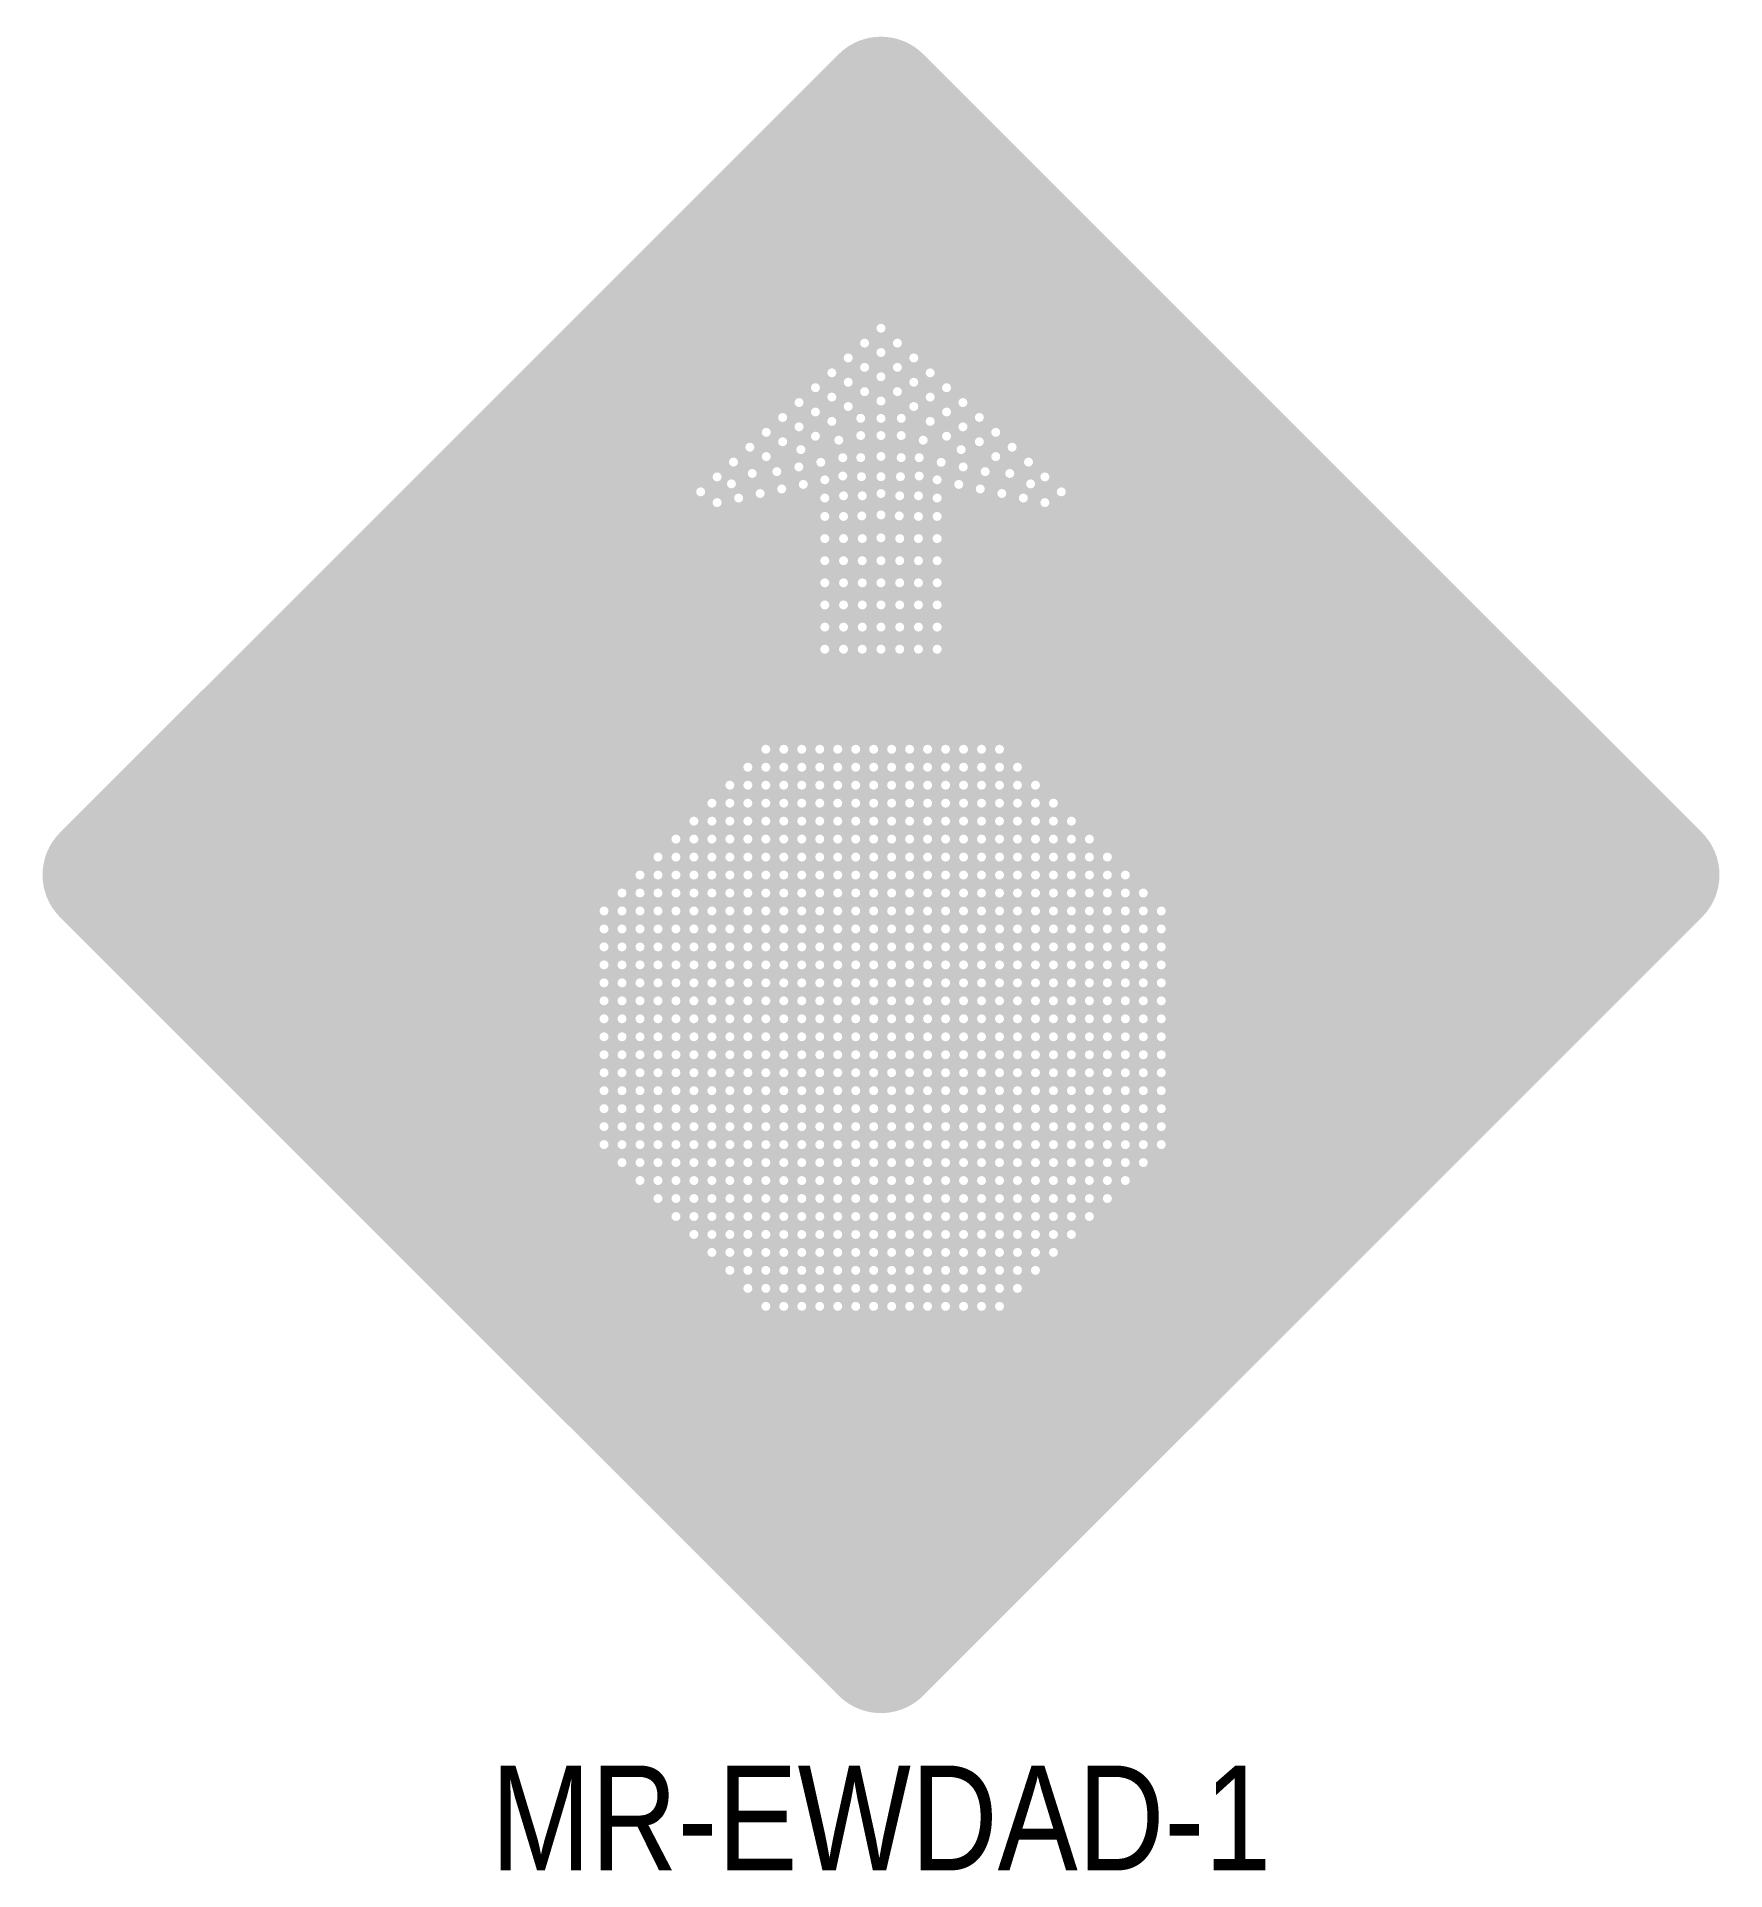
# Model space of a CAD drawing. Header units: millimetres. Extents: x 531.5 to 587.9, y -5.3 to 56.
import ezdxf

# ---------------------------------------------------------------- set-up
doc = ezdxf.new("R2010")
doc.units = ezdxf.units.MM
doc.layers.add('L50', color=7, linetype='Continuous')
doc.layers.add('T35', color=3, linetype='Continuous')
doc.styles.add('T35', font='ARIALN.TTF', dxfattribs={"height": 3.5})

# ---------------------------------------------------------------- blocks, each defined once
blk = doc.blocks.new('MR-EWDAD-1')
at = {"layer": 'L50', "transparency": 33554687}
h = blk.add_hatch(color=256, dxfattribs=at)
h.dxf.hatch_style = 1
edge = h.paths.add_edge_path(flags=16)
edge.add_arc((561.598, 35.521), 0.15, 0, 360)
edge = h.paths.add_edge_path(flags=16)
edge.add_arc((558.473, 35.521), 0.15, 0, 360)
edge = h.paths.add_edge_path(flags=16)
edge.add_arc((560.973, 35.521), 0.15, 0, 360)
edge = h.paths.add_edge_path(flags=16)
edge.add_arc((560.348, 35.521), 0.15, 0, 360)
edge = h.paths.add_edge_path(flags=16)
edge.add_arc((559.723, 35.521), 0.15, 0, 360)
edge = h.paths.add_edge_path(flags=16)
edge.add_arc((559.098, 35.521), 0.15, 0, 360)
edge = h.paths.add_edge_path(flags=16)
edge.add_arc((557.848, 40.568), 0.15, 0, 360)
edge = h.paths.add_edge_path(flags=16)
edge.add_arc((561.598, 36.999), 0.15, 0, 360)
edge = h.paths.add_edge_path(flags=16)
edge.add_arc((561.598, 37.738), 0.15, 0, 360)
edge = h.paths.add_edge_path(flags=16)
edge.add_arc((561.598, 38.476), 0.15, 0, 360)
edge = h.paths.add_edge_path(flags=16)
edge.add_arc((561.598, 39.215), 0.15, 0, 360)
edge = h.paths.add_edge_path(flags=16)
edge.add_arc((561.598, 39.954), 0.15, 0, 360)
edge = h.paths.add_edge_path(flags=16)
edge.add_arc((561.598, 40.568), 0.15, 0, 360)
edge = h.paths.add_edge_path(flags=16)
edge.add_arc((557.848, 36.999), 0.15, 0, 360)
edge = h.paths.add_edge_path(flags=16)
edge.add_arc((557.848, 37.738), 0.15, 0, 360)
edge = h.paths.add_edge_path(flags=16)
edge.add_arc((557.848, 38.476), 0.15, 0, 360)
edge = h.paths.add_edge_path(flags=16)
edge.add_arc((557.848, 39.215), 0.15, 0, 360)
edge = h.paths.add_edge_path(flags=16)
edge.add_arc((557.848, 39.954), 0.15, 0, 360)
edge = h.paths.add_edge_path(flags=16)
edge.add_arc((557.848, 36.26), 0.15, 0, 360)
edge = h.paths.add_edge_path(flags=16)
edge.add_arc((561.598, 36.26), 0.15, 0, 360)
edge = h.paths.add_edge_path(flags=16)
edge.add_arc((560.401, 43.23), 0.15, 0, 360)
edge = h.paths.add_edge_path(flags=16)
edge.add_arc((559.723, 43.228), 0.15, 0, 360)
edge = h.paths.add_edge_path(flags=16)
edge.add_arc((559.724, 41.958), 0.15, 0, 360)
edge = h.paths.add_edge_path(flags=16)
edge.add_arc((559.723, 42.656), 0.15, 0, 360)
edge = h.paths.add_edge_path(flags=16)
edge.add_arc((560.373, 41.282), 0.15, 0, 360)
edge = h.paths.add_edge_path(flags=16)
edge.add_arc((560.398, 41.918), 0.15, 0, 360)
edge = h.paths.add_edge_path(flags=16)
edge.add_arc((558.473, 36.26), 0.15, 0, 360)
edge = h.paths.add_edge_path(flags=16)
edge.add_arc((558.473, 36.999), 0.15, 0, 360)
edge = h.paths.add_edge_path(flags=16)
edge.add_arc((558.473, 37.738), 0.15, 0, 360)
edge = h.paths.add_edge_path(flags=16)
edge.add_arc((558.473, 38.476), 0.15, 0, 360)
edge = h.paths.add_edge_path(flags=16)
edge.add_arc((558.473, 39.215), 0.15, 0, 360)
edge = h.paths.add_edge_path(flags=16)
edge.add_arc((558.473, 39.954), 0.15, 0, 360)
edge = h.paths.add_edge_path(flags=16)
edge.add_arc((558.473, 40.643), 0.15, 0, 360)
edge = h.paths.add_edge_path(flags=16)
edge.add_arc((558.448, 41.303), 0.15, 0, 360)
edge = h.paths.add_edge_path(flags=16)
edge.add_arc((560.973, 36.26), 0.15, 0, 360)
edge = h.paths.add_edge_path(flags=16)
edge.add_arc((560.973, 36.999), 0.15, 0, 360)
edge = h.paths.add_edge_path(flags=16)
edge.add_arc((560.973, 37.738), 0.15, 0, 360)
edge = h.paths.add_edge_path(flags=16)
edge.add_arc((560.973, 38.476), 0.15, 0, 360)
edge = h.paths.add_edge_path(flags=16)
edge.add_arc((560.973, 39.215), 0.15, 0, 360)
edge = h.paths.add_edge_path(flags=16)
edge.add_arc((560.973, 39.954), 0.15, 0, 360)
edge = h.paths.add_edge_path(flags=16)
edge.add_arc((560.973, 40.643), 0.15, 0, 360)
edge = h.paths.add_edge_path(flags=16)
edge.add_arc((560.998, 41.303), 0.15, 0, 360)
edge = h.paths.add_edge_path(flags=16)
edge.add_arc((560.348, 36.26), 0.15, 0, 360)
edge = h.paths.add_edge_path(flags=16)
edge.add_arc((560.348, 36.999), 0.15, 0, 360)
edge = h.paths.add_edge_path(flags=16)
edge.add_arc((560.348, 37.738), 0.15, 0, 360)
edge = h.paths.add_edge_path(flags=16)
edge.add_arc((560.348, 38.476), 0.15, 0, 360)
edge = h.paths.add_edge_path(flags=16)
edge.add_arc((560.348, 39.215), 0.15, 0, 360)
edge = h.paths.add_edge_path(flags=16)
edge.add_arc((560.332, 39.973), 0.15, 0, 360)
edge = h.paths.add_edge_path(flags=16)
edge.add_arc((560.348, 40.643), 0.15, 0, 360)
edge = h.paths.add_edge_path(flags=16)
edge.add_arc((559.723, 36.26), 0.15, 0, 360)
edge = h.paths.add_edge_path(flags=16)
edge.add_arc((559.723, 36.999), 0.15, 0, 360)
edge = h.paths.add_edge_path(flags=16)
edge.add_arc((559.723, 37.738), 0.15, 0, 360)
edge = h.paths.add_edge_path(flags=16)
edge.add_arc((559.723, 38.476), 0.15, 0, 360)
edge = h.paths.add_edge_path(flags=16)
edge.add_arc((559.723, 39.24), 0.15, 0, 360)
edge = h.paths.add_edge_path(flags=16)
edge.add_arc((559.723, 40.004), 0.15, 0, 360)
edge = h.paths.add_edge_path(flags=16)
edge.add_arc((559.723, 40.718), 0.15, 0, 360)
edge = h.paths.add_edge_path(flags=16)
edge.add_arc((559.723, 41.282), 0.15, 0, 360)
edge = h.paths.add_edge_path(flags=16)
edge.add_arc((559.098, 36.26), 0.15, 0, 360)
edge = h.paths.add_edge_path(flags=16)
edge.add_arc((559.098, 36.999), 0.15, 0, 360)
edge = h.paths.add_edge_path(flags=16)
edge.add_arc((559.098, 37.738), 0.15, 0, 360)
edge = h.paths.add_edge_path(flags=16)
edge.add_arc((559.098, 38.476), 0.15, 0, 360)
edge = h.paths.add_edge_path(flags=16)
edge.add_arc((559.098, 39.215), 0.15, 0, 360)
edge = h.paths.add_edge_path(flags=16)
edge.add_arc((559.082, 39.973), 0.15, 0, 360)
edge = h.paths.add_edge_path(flags=16)
edge.add_arc((559.098, 40.643), 0.15, 0, 360)
edge = h.paths.add_edge_path(flags=16)
edge.add_arc((559.073, 41.282), 0.15, 0, 360)
edge = h.paths.add_edge_path(flags=16)
edge.add_arc((559.048, 41.918), 0.15, 0, 360)
edge = h.paths.add_edge_path(flags=16)
edge.add_arc((559.046, 43.23), 0.15, 0, 360)
edge = h.paths.add_edge_path(flags=16)
edge.add_arc((559.723, 43.808), 0.15, 0, 360)
edge = h.paths.add_edge_path(flags=16)
edge.add_arc((561.132, 42.501), 0.15, 0, 360)
edge = h.paths.add_edge_path(flags=16)
edge.add_arc((560.398, 42.656), 0.15, 0, 360)
edge = h.paths.add_edge_path(flags=16)
edge.add_arc((558.315, 42.501), 0.15, 0, 360)
edge = h.paths.add_edge_path(flags=16)
edge.add_arc((559.048, 42.656), 0.15, 0, 360)
edge = h.paths.add_edge_path(flags=16)
edge.add_arc((562.399, 42.185), 0.15, 0, 360)
edge = h.paths.add_edge_path(flags=16)
edge.add_arc((564.716, 41.042), 0.15, 0, 360)
edge = h.paths.add_edge_path(flags=16)
edge.add_arc((563.2, 41.451), 0.15, 0, 360)
edge = h.paths.add_edge_path(flags=16)
edge.add_arc((562.466, 41.606), 0.15, 0, 360)
edge = h.paths.add_edge_path(flags=16)
edge.add_arc((561.732, 41.761), 0.15, 0, 360)
edge = h.paths.add_edge_path(flags=16)
edge.add_arc((560.998, 41.916), 0.15, 0, 360)
edge = h.paths.add_edge_path(flags=16)
edge.add_arc((561.912, 42.632), 0.15, 0, 360)
edge = h.paths.add_edge_path(flags=16)
edge.add_arc((561.365, 43.128), 0.15, 0, 360)
edge = h.paths.add_edge_path(flags=16)
edge.add_arc((560.818, 43.625), 0.15, 0, 360)
edge = h.paths.add_edge_path(flags=16)
edge.add_arc((560.271, 44.121), 0.15, 0, 360)
edge = h.paths.add_edge_path(flags=16)
edge.add_arc((564.021, 41.389), 0.15, 0, 360)
edge = h.paths.add_edge_path(flags=16)
edge.add_arc((563.553, 41.952), 0.15, 0, 360)
edge = h.paths.add_edge_path(flags=16)
edge.add_arc((561.598, 41.176), 0.15, 0, 360)
edge = h.paths.add_edge_path(flags=16)
edge.add_arc((562.318, 41.024), 0.15, 0, 360)
edge = h.paths.add_edge_path(flags=16)
edge.add_arc((563.037, 40.872), 0.15, 0, 360)
edge = h.paths.add_edge_path(flags=16)
edge.add_arc((563.756, 40.72), 0.15, 0, 360)
edge = h.paths.add_edge_path(flags=16)
edge.add_arc((564.475, 40.568), 0.15, 0, 360)
edge = h.paths.add_edge_path(flags=16)
edge.add_arc((565.194, 40.416), 0.15, 0, 360)
edge = h.paths.add_edge_path(flags=16)
edge.add_arc((557.048, 42.185), 0.15, 0, 360)
edge = h.paths.add_edge_path(flags=16)
edge.add_arc((554.731, 41.042), 0.15, 0, 360)
edge = h.paths.add_edge_path(flags=16)
edge.add_arc((556.247, 41.451), 0.15, 0, 360)
edge = h.paths.add_edge_path(flags=16)
edge.add_arc((556.981, 41.606), 0.15, 0, 360)
edge = h.paths.add_edge_path(flags=16)
edge.add_arc((557.715, 41.761), 0.15, 0, 360)
edge = h.paths.add_edge_path(flags=16)
edge.add_arc((558.448, 41.916), 0.15, 0, 360)
edge = h.paths.add_edge_path(flags=16)
edge.add_arc((557.848, 41.176), 0.15, 0, 360)
edge = h.paths.add_edge_path(flags=16)
edge.add_arc((557.129, 41.024), 0.15, 0, 360)
edge = h.paths.add_edge_path(flags=16)
edge.add_arc((556.41, 40.872), 0.15, 0, 360)
edge = h.paths.add_edge_path(flags=16)
edge.add_arc((555.691, 40.72), 0.15, 0, 360)
edge = h.paths.add_edge_path(flags=16)
edge.add_arc((554.972, 40.568), 0.15, 0, 360)
edge = h.paths.add_edge_path(flags=16)
edge.add_arc((554.253, 40.416), 0.15, 0, 360)
edge = h.paths.add_edge_path(flags=16)
edge.add_arc((557.535, 42.632), 0.15, 0, 360)
edge = h.paths.add_edge_path(flags=16)
edge.add_arc((558.082, 43.128), 0.15, 0, 360)
edge = h.paths.add_edge_path(flags=16)
edge.add_arc((558.629, 43.625), 0.15, 0, 360)
edge = h.paths.add_edge_path(flags=16)
edge.add_arc((559.176, 44.121), 0.15, 0, 360)
edge = h.paths.add_edge_path(flags=16)
edge.add_arc((559.723, 44.618), 0.15, 0, 360)
edge = h.paths.add_edge_path(flags=16)
edge.add_arc((555.426, 41.389), 0.15, 0, 360)
edge = h.paths.add_edge_path(flags=16)
edge.add_arc((555.894, 41.952), 0.15, 0, 360)
edge = h.paths.add_edge_path(flags=16)
edge.add_arc((556.441, 42.449), 0.15, 0, 360)
edge = h.paths.add_edge_path(flags=16)
edge.add_arc((556.988, 42.945), 0.15, 0, 360)
edge = h.paths.add_edge_path(flags=16)
edge.add_arc((557.535, 43.442), 0.15, 0, 360)
edge = h.paths.add_edge_path(flags=16)
edge.add_arc((558.082, 43.938), 0.15, 0, 360)
edge = h.paths.add_edge_path(flags=16)
edge.add_arc((558.629, 44.435), 0.15, 0, 360)
edge = h.paths.add_edge_path(flags=16)
edge.add_arc((559.176, 44.932), 0.15, 0, 360)
edge = h.paths.add_edge_path(flags=16)
edge.add_arc((553.705, 40.776), 0.15, 0, 360)
edge = h.paths.add_edge_path(flags=16)
edge.add_arc((554.253, 41.273), 0.15, 0, 360)
edge = h.paths.add_edge_path(flags=16)
edge.add_arc((554.8, 41.769), 0.15, 0, 360)
edge = h.paths.add_edge_path(flags=16)
edge.add_arc((555.347, 42.266), 0.15, 0, 360)
edge = h.paths.add_edge_path(flags=16)
edge.add_arc((555.894, 42.762), 0.15, 0, 360)
edge = h.paths.add_edge_path(flags=16)
edge.add_arc((556.441, 43.259), 0.15, 0, 360)
edge = h.paths.add_edge_path(flags=16)
edge.add_arc((556.988, 43.756), 0.15, 0, 360)
edge = h.paths.add_edge_path(flags=16)
edge.add_arc((557.535, 44.252), 0.15, 0, 360)
edge = h.paths.add_edge_path(flags=16)
edge.add_arc((558.082, 44.749), 0.15, 0, 360)
edge = h.paths.add_edge_path(flags=16)
edge.add_arc((558.629, 45.245), 0.15, 0, 360)
edge = h.paths.add_edge_path(flags=16)
edge.add_arc((559.176, 45.742), 0.15, 0, 360)
edge = h.paths.add_edge_path(flags=16)
edge.add_arc((563.006, 42.449), 0.15, 0, 360)
edge = h.paths.add_edge_path(flags=16)
edge.add_arc((562.459, 42.945), 0.15, 0, 360)
edge = h.paths.add_edge_path(flags=16)
edge.add_arc((561.912, 43.442), 0.15, 0, 360)
edge = h.paths.add_edge_path(flags=16)
edge.add_arc((561.365, 43.938), 0.15, 0, 360)
edge = h.paths.add_edge_path(flags=16)
edge.add_arc((560.818, 44.435), 0.15, 0, 360)
edge = h.paths.add_edge_path(flags=16)
edge.add_arc((560.271, 44.932), 0.15, 0, 360)
edge = h.paths.add_edge_path(flags=16)
edge.add_arc((559.723, 45.428), 0.15, 0, 360)
edge = h.paths.add_edge_path(flags=16)
edge.add_arc((565.742, 40.776), 0.15, 0, 360)
edge = h.paths.add_edge_path(flags=16)
edge.add_arc((565.194, 41.273), 0.15, 0, 360)
edge = h.paths.add_edge_path(flags=16)
edge.add_arc((564.647, 41.769), 0.15, 0, 360)
edge = h.paths.add_edge_path(flags=16)
edge.add_arc((564.1, 42.266), 0.15, 0, 360)
edge = h.paths.add_edge_path(flags=16)
edge.add_arc((563.553, 42.762), 0.15, 0, 360)
edge = h.paths.add_edge_path(flags=16)
edge.add_arc((563.006, 43.259), 0.15, 0, 360)
edge = h.paths.add_edge_path(flags=16)
edge.add_arc((562.459, 43.756), 0.15, 0, 360)
edge = h.paths.add_edge_path(flags=16)
edge.add_arc((561.912, 44.252), 0.15, 0, 360)
edge = h.paths.add_edge_path(flags=16)
edge.add_arc((561.365, 44.749), 0.15, 0, 360)
edge = h.paths.add_edge_path(flags=16)
edge.add_arc((560.818, 45.245), 0.15, 0, 360)
edge = h.paths.add_edge_path(flags=16)
edge.add_arc((560.271, 45.742), 0.15, 0, 360)
edge = h.paths.add_edge_path(flags=16)
edge.add_arc((559.723, 46.238), 0.15, 0, 360)
edge = h.paths.add_edge_path(flags=16)
edge.add_arc((560.139, 4.307), 0.162, 0, 360)
edge = h.paths.add_edge_path(flags=16)
edge.add_arc((560.97, 5.138), 0.162, 0, 360)
edge = h.paths.add_edge_path(flags=16)
edge.add_arc((561.801, 5.969), 0.162, 0, 360)
edge = h.paths.add_edge_path(flags=16)
edge.add_arc((562.631, 6.799), 0.162, 0, 360)
edge = h.paths.add_edge_path(flags=16)
edge.add_arc((563.462, 7.63), 0.162, 0, 360)
edge = h.paths.add_edge_path(flags=16)
edge.add_arc((564.293, 8.461), 0.162, 0, 360)
edge = h.paths.add_edge_path(flags=16)
edge.add_arc((565.124, 9.292), 0.162, 0, 360)
edge = h.paths.add_edge_path(flags=16)
edge.add_arc((565.955, 10.123), 0.162, 0, 360)
edge = h.paths.add_edge_path(flags=16)
edge.add_arc((566.786, 10.954), 0.162, 0, 360)
edge = h.paths.add_edge_path(flags=16)
edge.add_arc((567.617, 11.785), 0.162, 0, 360)
edge = h.paths.add_edge_path(flags=16)
edge.add_arc((568.447, 12.615), 0.162, 0, 360)
edge = h.paths.add_edge_path(flags=16)
edge.add_arc((569.278, 13.446), 0.162, 0, 360)
edge = h.paths.add_edge_path(flags=16)
edge.add_arc((570.109, 14.277), 0.162, 0, 360)
edge = h.paths.add_edge_path(flags=16)
edge.add_arc((570.94, 15.108), 0.162, 0, 360)
edge = h.paths.add_edge_path(flags=16)
edge.add_arc((571.771, 15.939), 0.162, 0, 360)
edge = h.paths.add_edge_path(flags=16)
edge.add_arc((572.602, 16.77), 0.162, 0, 360)
edge = h.paths.add_edge_path(flags=16)
edge.add_arc((573.433, 17.601), 0.162, 0, 360)
edge = h.paths.add_edge_path(flags=16)
edge.add_arc((574.263, 18.431), 0.162, 0, 360)
edge = h.paths.add_edge_path(flags=16)
edge.add_arc((575.094, 19.262), 0.162, 0, 360)
edge = h.paths.add_edge_path(flags=16)
edge.add_arc((575.925, 20.093), 0.162, 0, 360)
edge = h.paths.add_edge_path(flags=16)
edge.add_arc((576.756, 20.924), 0.162, 0, 360)
edge = h.paths.add_edge_path(flags=16)
edge.add_arc((577.587, 21.755), 0.162, 0, 360)
edge = h.paths.add_edge_path(flags=16)
edge.add_arc((578.418, 22.586), 0.162, 0, 360)
edge = h.paths.add_edge_path(flags=16)
edge.add_arc((579.248, 23.416), 0.162, 0, 360)
edge = h.paths.add_edge_path(flags=16)
edge.add_arc((580.079, 24.247), 0.162, 0, 360)
edge = h.paths.add_edge_path(flags=16)
edge.add_arc((580.91, 25.078), 0.162, 0, 360)
edge = h.paths.add_edge_path(flags=16)
edge.add_arc((581.741, 25.909), 0.162, 0, 360)
edge = h.paths.add_edge_path(flags=16)
edge.add_arc((582.572, 26.74), 0.162, 0, 360)
edge = h.paths.add_edge_path(flags=16)
edge.add_arc((583.403, 27.571), 0.162, 0, 360)
edge = h.paths.add_edge_path(flags=16)
edge.add_arc((560.139, 3.476), 0.162, 0, 360)
edge = h.paths.add_edge_path(flags=16)
edge.add_arc((560.97, 4.307), 0.162, 0, 360)
edge = h.paths.add_edge_path(flags=16)
edge.add_arc((561.801, 5.138), 0.162, 0, 360)
edge = h.paths.add_edge_path(flags=16)
edge.add_arc((562.631, 5.969), 0.162, 0, 360)
edge = h.paths.add_edge_path(flags=16)
edge.add_arc((563.462, 6.799), 0.162, 0, 360)
edge = h.paths.add_edge_path(flags=16)
edge.add_arc((564.293, 7.63), 0.162, 0, 360)
edge = h.paths.add_edge_path(flags=16)
edge.add_arc((565.124, 8.461), 0.162, 0, 360)
edge = h.paths.add_edge_path(flags=16)
edge.add_arc((565.955, 9.292), 0.162, 0, 360)
edge = h.paths.add_edge_path(flags=16)
edge.add_arc((566.786, 10.123), 0.162, 0, 360)
edge = h.paths.add_edge_path(flags=16)
edge.add_arc((567.617, 10.954), 0.162, 0, 360)
edge = h.paths.add_edge_path(flags=16)
edge.add_arc((568.447, 11.785), 0.162, 0, 360)
edge = h.paths.add_edge_path(flags=16)
edge.add_arc((569.278, 12.615), 0.162, 0, 360)
edge = h.paths.add_edge_path(flags=16)
edge.add_arc((570.109, 13.446), 0.162, 0, 360)
edge = h.paths.add_edge_path(flags=16)
edge.add_arc((570.94, 14.277), 0.162, 0, 360)
edge = h.paths.add_edge_path(flags=16)
edge.add_arc((571.771, 15.108), 0.162, 0, 360)
edge = h.paths.add_edge_path(flags=16)
edge.add_arc((572.602, 15.939), 0.162, 0, 360)
edge = h.paths.add_edge_path(flags=16)
edge.add_arc((573.433, 16.77), 0.162, 0, 360)
edge = h.paths.add_edge_path(flags=16)
edge.add_arc((574.263, 17.601), 0.162, 0, 360)
edge = h.paths.add_edge_path(flags=16)
edge.add_arc((575.094, 18.431), 0.162, 0, 360)
edge = h.paths.add_edge_path(flags=16)
edge.add_arc((575.925, 19.262), 0.162, 0, 360)
edge = h.paths.add_edge_path(flags=16)
edge.add_arc((576.756, 20.093), 0.162, 0, 360)
edge = h.paths.add_edge_path(flags=16)
edge.add_arc((577.587, 20.924), 0.162, 0, 360)
edge = h.paths.add_edge_path(flags=16)
edge.add_arc((578.418, 21.755), 0.162, 0, 360)
edge = h.paths.add_edge_path(flags=16)
edge.add_arc((579.248, 22.586), 0.162, 0, 360)
edge = h.paths.add_edge_path(flags=16)
edge.add_arc((580.079, 23.416), 0.162, 0, 360)
edge = h.paths.add_edge_path(flags=16)
edge.add_arc((580.91, 24.247), 0.162, 0, 360)
edge = h.paths.add_edge_path(flags=16)
edge.add_arc((581.741, 25.078), 0.162, 0, 360)
edge = h.paths.add_edge_path(flags=16)
edge.add_arc((582.572, 25.909), 0.162, 0, 360)
edge = h.paths.add_edge_path(flags=16)
edge.add_arc((583.403, 26.74), 0.162, 0, 360)
edge = h.paths.add_edge_path(flags=16)
edge.add_arc((584.234, 27.571), 0.162, 0, 360)
edge = h.paths.add_edge_path(flags=16)
edge.add_arc((560.139, 2.645), 0.162, 0, 360)
edge = h.paths.add_edge_path(flags=16)
edge.add_arc((560.97, 3.476), 0.162, 0, 360)
edge = h.paths.add_edge_path(flags=16)
edge.add_arc((561.801, 4.307), 0.162, 0, 360)
edge = h.paths.add_edge_path(flags=16)
edge.add_arc((562.631, 5.138), 0.162, 0, 360)
edge = h.paths.add_edge_path(flags=16)
edge.add_arc((563.462, 5.969), 0.162, 0, 360)
edge = h.paths.add_edge_path(flags=16)
edge.add_arc((564.293, 6.799), 0.162, 0, 360)
edge = h.paths.add_edge_path(flags=16)
edge.add_arc((565.124, 7.63), 0.162, 0, 360)
edge = h.paths.add_edge_path(flags=16)
edge.add_arc((565.955, 8.461), 0.162, 0, 360)
edge = h.paths.add_edge_path(flags=16)
edge.add_arc((566.786, 9.292), 0.162, 0, 360)
edge = h.paths.add_edge_path(flags=16)
edge.add_arc((567.617, 10.123), 0.162, 0, 360)
edge = h.paths.add_edge_path(flags=16)
edge.add_arc((568.447, 10.954), 0.162, 0, 360)
edge = h.paths.add_edge_path(flags=16)
edge.add_arc((569.278, 11.785), 0.162, 0, 360)
edge = h.paths.add_edge_path(flags=16)
edge.add_arc((570.109, 12.615), 0.162, 0, 360)
edge = h.paths.add_edge_path(flags=16)
edge.add_arc((570.94, 13.446), 0.162, 0, 360)
edge = h.paths.add_edge_path(flags=16)
edge.add_arc((571.771, 14.277), 0.162, 0, 360)
edge = h.paths.add_edge_path(flags=16)
edge.add_arc((572.602, 15.108), 0.162, 0, 360)
edge = h.paths.add_edge_path(flags=16)
edge.add_arc((573.433, 15.939), 0.162, 0, 360)
edge = h.paths.add_edge_path(flags=16)
edge.add_arc((574.263, 16.77), 0.162, 0, 360)
edge = h.paths.add_edge_path(flags=16)
edge.add_arc((575.094, 17.601), 0.162, 0, 360)
edge = h.paths.add_edge_path(flags=16)
edge.add_arc((575.925, 18.431), 0.162, 0, 360)
edge = h.paths.add_edge_path(flags=16)
edge.add_arc((576.756, 19.262), 0.162, 0, 360)
edge = h.paths.add_edge_path(flags=16)
edge.add_arc((577.587, 20.093), 0.162, 0, 360)
edge = h.paths.add_edge_path(flags=16)
edge.add_arc((578.418, 20.924), 0.162, 0, 360)
edge = h.paths.add_edge_path(flags=16)
edge.add_arc((579.248, 21.755), 0.162, 0, 360)
edge = h.paths.add_edge_path(flags=16)
edge.add_arc((580.079, 22.586), 0.162, 0, 360)
edge = h.paths.add_edge_path(flags=16)
edge.add_arc((580.91, 23.416), 0.162, 0, 360)
edge = h.paths.add_edge_path(flags=16)
edge.add_arc((581.741, 24.247), 0.162, 0, 360)
edge = h.paths.add_edge_path(flags=16)
edge.add_arc((582.572, 25.078), 0.162, 0, 360)
edge = h.paths.add_edge_path(flags=16)
edge.add_arc((583.403, 25.909), 0.162, 0, 360)
edge = h.paths.add_edge_path(flags=16)
edge.add_arc((584.234, 26.74), 0.162, 0, 360)
edge = h.paths.add_edge_path(flags=16)
edge.add_arc((585.064, 27.571), 0.162, 0, 360)
edge = h.paths.add_edge_path(flags=16)
edge.add_arc((560.139, 51.665), 0.162, 0, 360)
edge = h.paths.add_edge_path(flags=16)
edge.add_arc((560.97, 50.835), 0.162, 0, 360)
edge = h.paths.add_edge_path(flags=16)
edge.add_arc((561.801, 50.004), 0.162, 0, 360)
edge = h.paths.add_edge_path(flags=16)
edge.add_arc((562.631, 49.173), 0.162, 0, 360)
edge = h.paths.add_edge_path(flags=16)
edge.add_arc((563.462, 48.342), 0.162, 0, 360)
edge = h.paths.add_edge_path(flags=16)
edge.add_arc((564.293, 47.511), 0.162, 0, 360)
edge = h.paths.add_edge_path(flags=16)
edge.add_arc((565.124, 46.68), 0.162, 0, 360)
edge = h.paths.add_edge_path(flags=16)
edge.add_arc((565.955, 45.849), 0.162, 0, 360)
edge = h.paths.add_edge_path(flags=16)
edge.add_arc((566.786, 45.019), 0.162, 0, 360)
edge = h.paths.add_edge_path(flags=16)
edge.add_arc((567.617, 44.188), 0.162, 0, 360)
edge = h.paths.add_edge_path(flags=16)
edge.add_arc((568.447, 43.357), 0.162, 0, 360)
edge = h.paths.add_edge_path(flags=16)
edge.add_arc((569.278, 42.526), 0.162, 0, 360)
edge = h.paths.add_edge_path(flags=16)
edge.add_arc((570.109, 41.695), 0.162, 0, 360)
edge = h.paths.add_edge_path(flags=16)
edge.add_arc((570.94, 40.864), 0.162, 0, 360)
edge = h.paths.add_edge_path(flags=16)
edge.add_arc((571.771, 40.034), 0.162, 0, 360)
edge = h.paths.add_edge_path(flags=16)
edge.add_arc((572.602, 39.203), 0.162, 0, 360)
edge = h.paths.add_edge_path(flags=16)
edge.add_arc((573.433, 38.372), 0.162, 0, 360)
edge = h.paths.add_edge_path(flags=16)
edge.add_arc((574.263, 37.541), 0.162, 0, 360)
edge = h.paths.add_edge_path(flags=16)
edge.add_arc((575.094, 36.71), 0.162, 0, 360)
edge = h.paths.add_edge_path(flags=16)
edge.add_arc((575.925, 35.879), 0.162, 0, 360)
edge = h.paths.add_edge_path(flags=16)
edge.add_arc((576.756, 35.048), 0.162, 0, 360)
edge = h.paths.add_edge_path(flags=16)
edge.add_arc((577.587, 34.218), 0.162, 0, 360)
edge = h.paths.add_edge_path(flags=16)
edge.add_arc((578.418, 33.387), 0.162, 0, 360)
edge = h.paths.add_edge_path(flags=16)
edge.add_arc((579.248, 32.556), 0.162, 0, 360)
edge = h.paths.add_edge_path(flags=16)
edge.add_arc((580.079, 31.725), 0.162, 0, 360)
edge = h.paths.add_edge_path(flags=16)
edge.add_arc((580.91, 30.894), 0.162, 0, 360)
edge = h.paths.add_edge_path(flags=16)
edge.add_arc((581.741, 30.063), 0.162, 0, 360)
edge = h.paths.add_edge_path(flags=16)
edge.add_arc((582.572, 29.232), 0.162, 0, 360)
edge = h.paths.add_edge_path(flags=16)
edge.add_arc((583.403, 28.402), 0.162, 0, 360)
edge = h.paths.add_edge_path(flags=16)
edge.add_arc((560.139, 52.496), 0.162, 0, 360)
edge = h.paths.add_edge_path(flags=16)
edge.add_arc((560.97, 51.665), 0.162, 0, 360)
edge = h.paths.add_edge_path(flags=16)
edge.add_arc((561.801, 50.835), 0.162, 0, 360)
edge = h.paths.add_edge_path(flags=16)
edge.add_arc((562.631, 50.004), 0.162, 0, 360)
edge = h.paths.add_edge_path(flags=16)
edge.add_arc((563.462, 49.173), 0.162, 0, 360)
edge = h.paths.add_edge_path(flags=16)
edge.add_arc((564.293, 48.342), 0.162, 0, 360)
edge = h.paths.add_edge_path(flags=16)
edge.add_arc((565.124, 47.511), 0.162, 0, 360)
edge = h.paths.add_edge_path(flags=16)
edge.add_arc((565.955, 46.68), 0.162, 0, 360)
edge = h.paths.add_edge_path(flags=16)
edge.add_arc((566.786, 45.849), 0.162, 0, 360)
edge = h.paths.add_edge_path(flags=16)
edge.add_arc((567.617, 45.019), 0.162, 0, 360)
edge = h.paths.add_edge_path(flags=16)
edge.add_arc((568.447, 44.188), 0.162, 0, 360)
edge = h.paths.add_edge_path(flags=16)
edge.add_arc((569.278, 43.357), 0.162, 0, 360)
edge = h.paths.add_edge_path(flags=16)
edge.add_arc((570.109, 42.526), 0.162, 0, 360)
edge = h.paths.add_edge_path(flags=16)
edge.add_arc((570.94, 41.695), 0.162, 0, 360)
edge = h.paths.add_edge_path(flags=16)
edge.add_arc((571.771, 40.864), 0.162, 0, 360)
edge = h.paths.add_edge_path(flags=16)
edge.add_arc((572.602, 40.034), 0.162, 0, 360)
edge = h.paths.add_edge_path(flags=16)
edge.add_arc((573.433, 39.203), 0.162, 0, 360)
edge = h.paths.add_edge_path(flags=16)
edge.add_arc((574.263, 38.372), 0.162, 0, 360)
edge = h.paths.add_edge_path(flags=16)
edge.add_arc((575.094, 37.541), 0.162, 0, 360)
edge = h.paths.add_edge_path(flags=16)
edge.add_arc((575.925, 36.71), 0.162, 0, 360)
edge = h.paths.add_edge_path(flags=16)
edge.add_arc((576.756, 35.879), 0.162, 0, 360)
edge = h.paths.add_edge_path(flags=16)
edge.add_arc((577.587, 35.048), 0.162, 0, 360)
edge = h.paths.add_edge_path(flags=16)
edge.add_arc((578.418, 34.218), 0.162, 0, 360)
edge = h.paths.add_edge_path(flags=16)
edge.add_arc((579.248, 33.387), 0.162, 0, 360)
edge = h.paths.add_edge_path(flags=16)
edge.add_arc((580.079, 32.556), 0.162, 0, 360)
edge = h.paths.add_edge_path(flags=16)
edge.add_arc((580.91, 31.725), 0.162, 0, 360)
edge = h.paths.add_edge_path(flags=16)
edge.add_arc((581.741, 30.894), 0.162, 0, 360)
edge = h.paths.add_edge_path(flags=16)
edge.add_arc((582.572, 30.063), 0.162, 0, 360)
edge = h.paths.add_edge_path(flags=16)
edge.add_arc((583.403, 29.232), 0.162, 0, 360)
edge = h.paths.add_edge_path(flags=16)
edge.add_arc((584.234, 28.402), 0.162, 0, 360)
edge = h.paths.add_edge_path(flags=16)
edge.add_arc((560.139, 53.327), 0.162, 0, 360)
edge = h.paths.add_edge_path(flags=16)
edge.add_arc((560.97, 52.496), 0.162, 0, 360)
edge = h.paths.add_edge_path(flags=16)
edge.add_arc((561.801, 51.665), 0.162, 0, 360)
edge = h.paths.add_edge_path(flags=16)
edge.add_arc((562.631, 50.835), 0.162, 0, 360)
edge = h.paths.add_edge_path(flags=16)
edge.add_arc((563.462, 50.004), 0.162, 0, 360)
edge = h.paths.add_edge_path(flags=16)
edge.add_arc((564.293, 49.173), 0.162, 0, 360)
edge = h.paths.add_edge_path(flags=16)
edge.add_arc((565.124, 48.342), 0.162, 0, 360)
edge = h.paths.add_edge_path(flags=16)
edge.add_arc((565.955, 47.511), 0.162, 0, 360)
edge = h.paths.add_edge_path(flags=16)
edge.add_arc((566.786, 46.68), 0.162, 0, 360)
edge = h.paths.add_edge_path(flags=16)
edge.add_arc((567.617, 45.849), 0.162, 0, 360)
edge = h.paths.add_edge_path(flags=16)
edge.add_arc((568.447, 45.019), 0.162, 0, 360)
edge = h.paths.add_edge_path(flags=16)
edge.add_arc((569.278, 44.188), 0.162, 0, 360)
edge = h.paths.add_edge_path(flags=16)
edge.add_arc((570.109, 43.357), 0.162, 0, 360)
edge = h.paths.add_edge_path(flags=16)
edge.add_arc((570.94, 42.526), 0.162, 0, 360)
edge = h.paths.add_edge_path(flags=16)
edge.add_arc((571.771, 41.695), 0.162, 0, 360)
edge = h.paths.add_edge_path(flags=16)
edge.add_arc((572.602, 40.864), 0.162, 0, 360)
edge = h.paths.add_edge_path(flags=16)
edge.add_arc((573.433, 40.034), 0.162, 0, 360)
edge = h.paths.add_edge_path(flags=16)
edge.add_arc((574.263, 39.203), 0.162, 0, 360)
edge = h.paths.add_edge_path(flags=16)
edge.add_arc((575.094, 38.372), 0.162, 0, 360)
edge = h.paths.add_edge_path(flags=16)
edge.add_arc((575.925, 37.541), 0.162, 0, 360)
edge = h.paths.add_edge_path(flags=16)
edge.add_arc((576.756, 36.71), 0.162, 0, 360)
edge = h.paths.add_edge_path(flags=16)
edge.add_arc((577.587, 35.879), 0.162, 0, 360)
edge = h.paths.add_edge_path(flags=16)
edge.add_arc((578.418, 35.048), 0.162, 0, 360)
edge = h.paths.add_edge_path(flags=16)
edge.add_arc((579.248, 34.218), 0.162, 0, 360)
edge = h.paths.add_edge_path(flags=16)
edge.add_arc((580.079, 33.387), 0.162, 0, 360)
edge = h.paths.add_edge_path(flags=16)
edge.add_arc((580.91, 32.556), 0.162, 0, 360)
edge = h.paths.add_edge_path(flags=16)
edge.add_arc((581.741, 31.725), 0.162, 0, 360)
edge = h.paths.add_edge_path(flags=16)
edge.add_arc((582.572, 30.894), 0.162, 0, 360)
edge = h.paths.add_edge_path(flags=16)
edge.add_arc((583.403, 30.063), 0.162, 0, 360)
edge = h.paths.add_edge_path(flags=16)
edge.add_arc((584.234, 29.232), 0.162, 0, 360)
edge = h.paths.add_edge_path(flags=16)
edge.add_arc((585.064, 28.402), 0.162, 0, 360)
edge = h.paths.add_edge_path(flags=16)
edge.add_arc((559.308, 4.307), 0.162, 0, 360)
edge = h.paths.add_edge_path(flags=16)
edge.add_arc((558.477, 5.138), 0.162, 0, 360)
edge = h.paths.add_edge_path(flags=16)
edge.add_arc((557.646, 5.969), 0.162, 0, 360)
edge = h.paths.add_edge_path(flags=16)
edge.add_arc((556.816, 6.799), 0.162, 0, 360)
edge = h.paths.add_edge_path(flags=16)
edge.add_arc((555.985, 7.63), 0.162, 0, 360)
edge = h.paths.add_edge_path(flags=16)
edge.add_arc((555.154, 8.461), 0.162, 0, 360)
edge = h.paths.add_edge_path(flags=16)
edge.add_arc((554.323, 9.292), 0.162, 0, 360)
edge = h.paths.add_edge_path(flags=16)
edge.add_arc((553.492, 10.123), 0.162, 0, 360)
edge = h.paths.add_edge_path(flags=16)
edge.add_arc((552.661, 10.954), 0.162, 0, 360)
edge = h.paths.add_edge_path(flags=16)
edge.add_arc((551.83, 11.785), 0.162, 0, 360)
edge = h.paths.add_edge_path(flags=16)
edge.add_arc((551, 12.615), 0.162, 0, 360)
edge = h.paths.add_edge_path(flags=16)
edge.add_arc((550.169, 13.446), 0.162, 0, 360)
edge = h.paths.add_edge_path(flags=16)
edge.add_arc((549.338, 14.277), 0.162, 0, 360)
edge = h.paths.add_edge_path(flags=16)
edge.add_arc((548.507, 15.108), 0.162, 0, 360)
edge = h.paths.add_edge_path(flags=16)
edge.add_arc((547.676, 15.939), 0.162, 0, 360)
edge = h.paths.add_edge_path(flags=16)
edge.add_arc((546.845, 16.77), 0.162, 0, 360)
edge = h.paths.add_edge_path(flags=16)
edge.add_arc((546.014, 17.601), 0.162, 0, 360)
edge = h.paths.add_edge_path(flags=16)
edge.add_arc((545.184, 18.431), 0.162, 0, 360)
edge = h.paths.add_edge_path(flags=16)
edge.add_arc((544.353, 19.262), 0.162, 0, 360)
edge = h.paths.add_edge_path(flags=16)
edge.add_arc((543.522, 20.093), 0.162, 0, 360)
edge = h.paths.add_edge_path(flags=16)
edge.add_arc((542.691, 20.924), 0.162, 0, 360)
edge = h.paths.add_edge_path(flags=16)
edge.add_arc((541.86, 21.755), 0.162, 0, 360)
edge = h.paths.add_edge_path(flags=16)
edge.add_arc((541.029, 22.586), 0.162, 0, 360)
edge = h.paths.add_edge_path(flags=16)
edge.add_arc((540.198, 23.416), 0.162, 0, 360)
edge = h.paths.add_edge_path(flags=16)
edge.add_arc((539.368, 24.247), 0.162, 0, 360)
edge = h.paths.add_edge_path(flags=16)
edge.add_arc((538.537, 25.078), 0.162, 0, 360)
edge = h.paths.add_edge_path(flags=16)
edge.add_arc((537.706, 25.909), 0.162, 0, 360)
edge = h.paths.add_edge_path(flags=16)
edge.add_arc((536.875, 26.74), 0.162, 0, 360)
edge = h.paths.add_edge_path(flags=16)
edge.add_arc((536.044, 27.571), 0.162, 0, 360)
edge = h.paths.add_edge_path(flags=16)
edge.add_arc((559.308, 3.476), 0.162, 0, 360)
edge = h.paths.add_edge_path(flags=16)
edge.add_arc((558.477, 4.307), 0.162, 0, 360)
edge = h.paths.add_edge_path(flags=16)
edge.add_arc((557.646, 5.138), 0.162, 0, 360)
edge = h.paths.add_edge_path(flags=16)
edge.add_arc((556.816, 5.969), 0.162, 0, 360)
edge = h.paths.add_edge_path(flags=16)
edge.add_arc((555.985, 6.799), 0.162, 0, 360)
edge = h.paths.add_edge_path(flags=16)
edge.add_arc((555.154, 7.63), 0.162, 0, 360)
edge = h.paths.add_edge_path(flags=16)
edge.add_arc((554.323, 8.461), 0.162, 0, 360)
edge = h.paths.add_edge_path(flags=16)
edge.add_arc((553.492, 9.292), 0.162, 0, 360)
edge = h.paths.add_edge_path(flags=16)
edge.add_arc((552.661, 10.123), 0.162, 0, 360)
edge = h.paths.add_edge_path(flags=16)
edge.add_arc((551.83, 10.954), 0.162, 0, 360)
edge = h.paths.add_edge_path(flags=16)
edge.add_arc((551, 11.785), 0.162, 0, 360)
edge = h.paths.add_edge_path(flags=16)
edge.add_arc((550.169, 12.615), 0.162, 0, 360)
edge = h.paths.add_edge_path(flags=16)
edge.add_arc((549.338, 13.446), 0.162, 0, 360)
edge = h.paths.add_edge_path(flags=16)
edge.add_arc((548.507, 14.277), 0.162, 0, 360)
edge = h.paths.add_edge_path(flags=16)
edge.add_arc((547.676, 15.108), 0.162, 0, 360)
edge = h.paths.add_edge_path(flags=16)
edge.add_arc((546.845, 15.939), 0.162, 0, 360)
edge = h.paths.add_edge_path(flags=16)
edge.add_arc((546.014, 16.77), 0.162, 0, 360)
edge = h.paths.add_edge_path(flags=16)
edge.add_arc((545.184, 17.601), 0.162, 0, 360)
edge = h.paths.add_edge_path(flags=16)
edge.add_arc((544.353, 18.431), 0.162, 0, 360)
edge = h.paths.add_edge_path(flags=16)
edge.add_arc((543.522, 19.262), 0.162, 0, 360)
edge = h.paths.add_edge_path(flags=16)
edge.add_arc((542.691, 20.093), 0.162, 0, 360)
edge = h.paths.add_edge_path(flags=16)
edge.add_arc((541.86, 20.924), 0.162, 0, 360)
edge = h.paths.add_edge_path(flags=16)
edge.add_arc((541.029, 21.755), 0.162, 0, 360)
edge = h.paths.add_edge_path(flags=16)
edge.add_arc((540.198, 22.586), 0.162, 0, 360)
edge = h.paths.add_edge_path(flags=16)
edge.add_arc((539.368, 23.416), 0.162, 0, 360)
edge = h.paths.add_edge_path(flags=16)
edge.add_arc((538.537, 24.247), 0.162, 0, 360)
edge = h.paths.add_edge_path(flags=16)
edge.add_arc((537.706, 25.078), 0.162, 0, 360)
edge = h.paths.add_edge_path(flags=16)
edge.add_arc((536.875, 25.909), 0.162, 0, 360)
edge = h.paths.add_edge_path(flags=16)
edge.add_arc((536.044, 26.74), 0.162, 0, 360)
edge = h.paths.add_edge_path(flags=16)
edge.add_arc((535.213, 27.571), 0.162, 0, 360)
edge = h.paths.add_edge_path(flags=16)
edge.add_arc((559.308, 2.645), 0.162, 0, 360)
edge = h.paths.add_edge_path(flags=16)
edge.add_arc((558.477, 3.476), 0.162, 0, 360)
edge = h.paths.add_edge_path(flags=16)
edge.add_arc((557.646, 4.307), 0.162, 0, 360)
edge = h.paths.add_edge_path(flags=16)
edge.add_arc((556.816, 5.138), 0.162, 0, 360)
edge = h.paths.add_edge_path(flags=16)
edge.add_arc((555.985, 5.969), 0.162, 0, 360)
edge = h.paths.add_edge_path(flags=16)
edge.add_arc((555.154, 6.799), 0.162, 0, 360)
edge = h.paths.add_edge_path(flags=16)
edge.add_arc((554.323, 7.63), 0.162, 0, 360)
edge = h.paths.add_edge_path(flags=16)
edge.add_arc((553.492, 8.461), 0.162, 0, 360)
edge = h.paths.add_edge_path(flags=16)
edge.add_arc((552.661, 9.292), 0.162, 0, 360)
edge = h.paths.add_edge_path(flags=16)
edge.add_arc((551.83, 10.123), 0.162, 0, 360)
edge = h.paths.add_edge_path(flags=16)
edge.add_arc((551, 10.954), 0.162, 0, 360)
edge = h.paths.add_edge_path(flags=16)
edge.add_arc((550.169, 11.785), 0.162, 0, 360)
edge = h.paths.add_edge_path(flags=16)
edge.add_arc((549.338, 12.615), 0.162, 0, 360)
edge = h.paths.add_edge_path(flags=16)
edge.add_arc((548.507, 13.446), 0.162, 0, 360)
edge = h.paths.add_edge_path(flags=16)
edge.add_arc((547.676, 14.277), 0.162, 0, 360)
edge = h.paths.add_edge_path(flags=16)
edge.add_arc((546.845, 15.108), 0.162, 0, 360)
edge = h.paths.add_edge_path(flags=16)
edge.add_arc((546.014, 15.939), 0.162, 0, 360)
edge = h.paths.add_edge_path(flags=16)
edge.add_arc((545.184, 16.77), 0.162, 0, 360)
edge = h.paths.add_edge_path(flags=16)
edge.add_arc((544.353, 17.601), 0.162, 0, 360)
edge = h.paths.add_edge_path(flags=16)
edge.add_arc((543.522, 18.431), 0.162, 0, 360)
edge = h.paths.add_edge_path(flags=16)
edge.add_arc((542.691, 19.262), 0.162, 0, 360)
edge = h.paths.add_edge_path(flags=16)
edge.add_arc((541.86, 20.093), 0.162, 0, 360)
edge = h.paths.add_edge_path(flags=16)
edge.add_arc((541.029, 20.924), 0.162, 0, 360)
edge = h.paths.add_edge_path(flags=16)
edge.add_arc((540.198, 21.755), 0.162, 0, 360)
edge = h.paths.add_edge_path(flags=16)
edge.add_arc((539.368, 22.586), 0.162, 0, 360)
edge = h.paths.add_edge_path(flags=16)
edge.add_arc((538.537, 23.416), 0.162, 0, 360)
edge = h.paths.add_edge_path(flags=16)
edge.add_arc((537.706, 24.247), 0.162, 0, 360)
edge = h.paths.add_edge_path(flags=16)
edge.add_arc((536.875, 25.078), 0.162, 0, 360)
edge = h.paths.add_edge_path(flags=16)
edge.add_arc((536.044, 25.909), 0.162, 0, 360)
edge = h.paths.add_edge_path(flags=16)
edge.add_arc((535.213, 26.74), 0.162, 0, 360)
edge = h.paths.add_edge_path(flags=16)
edge.add_arc((534.383, 27.571), 0.162, 0, 360)
edge = h.paths.add_edge_path(flags=16)
edge.add_arc((559.308, 51.665), 0.162, 0, 360)
edge = h.paths.add_edge_path(flags=16)
edge.add_arc((558.477, 50.835), 0.162, 0, 360)
edge = h.paths.add_edge_path(flags=16)
edge.add_arc((557.646, 50.004), 0.162, 0, 360)
edge = h.paths.add_edge_path(flags=16)
edge.add_arc((556.816, 49.173), 0.162, 0, 360)
edge = h.paths.add_edge_path(flags=16)
edge.add_arc((555.985, 48.342), 0.162, 0, 360)
edge = h.paths.add_edge_path(flags=16)
edge.add_arc((555.154, 47.511), 0.162, 0, 360)
edge = h.paths.add_edge_path(flags=16)
edge.add_arc((554.323, 46.68), 0.162, 0, 360)
edge = h.paths.add_edge_path(flags=16)
edge.add_arc((553.492, 45.849), 0.162, 0, 360)
edge = h.paths.add_edge_path(flags=16)
edge.add_arc((552.661, 45.019), 0.162, 0, 360)
edge = h.paths.add_edge_path(flags=16)
edge.add_arc((551.83, 44.188), 0.162, 0, 360)
edge = h.paths.add_edge_path(flags=16)
edge.add_arc((551, 43.357), 0.162, 0, 360)
edge = h.paths.add_edge_path(flags=16)
edge.add_arc((550.169, 42.526), 0.162, 0, 360)
edge = h.paths.add_edge_path(flags=16)
edge.add_arc((549.338, 41.695), 0.162, 0, 360)
edge = h.paths.add_edge_path(flags=16)
edge.add_arc((548.507, 40.864), 0.162, 0, 360)
edge = h.paths.add_edge_path(flags=16)
edge.add_arc((547.676, 40.034), 0.162, 0, 360)
edge = h.paths.add_edge_path(flags=16)
edge.add_arc((546.845, 39.203), 0.162, 0, 360)
edge = h.paths.add_edge_path(flags=16)
edge.add_arc((546.014, 38.372), 0.162, 0, 360)
edge = h.paths.add_edge_path(flags=16)
edge.add_arc((545.184, 37.541), 0.162, 0, 360)
edge = h.paths.add_edge_path(flags=16)
edge.add_arc((544.353, 36.71), 0.162, 0, 360)
edge = h.paths.add_edge_path(flags=16)
edge.add_arc((543.522, 35.879), 0.162, 0, 360)
edge = h.paths.add_edge_path(flags=16)
edge.add_arc((542.691, 35.048), 0.162, 0, 360)
edge = h.paths.add_edge_path(flags=16)
edge.add_arc((541.86, 34.218), 0.162, 0, 360)
edge = h.paths.add_edge_path(flags=16)
edge.add_arc((541.029, 33.387), 0.162, 0, 360)
edge = h.paths.add_edge_path(flags=16)
edge.add_arc((540.198, 32.556), 0.162, 0, 360)
edge = h.paths.add_edge_path(flags=16)
edge.add_arc((539.368, 31.725), 0.162, 0, 360)
edge = h.paths.add_edge_path(flags=16)
edge.add_arc((538.537, 30.894), 0.162, 0, 360)
edge = h.paths.add_edge_path(flags=16)
edge.add_arc((537.706, 30.063), 0.162, 0, 360)
edge = h.paths.add_edge_path(flags=16)
edge.add_arc((536.875, 29.232), 0.162, 0, 360)
edge = h.paths.add_edge_path(flags=16)
edge.add_arc((536.044, 28.402), 0.162, 0, 360)
edge = h.paths.add_edge_path(flags=16)
edge.add_arc((559.308, 52.496), 0.162, 0, 360)
edge = h.paths.add_edge_path(flags=16)
edge.add_arc((558.477, 51.665), 0.162, 0, 360)
edge = h.paths.add_edge_path(flags=16)
edge.add_arc((557.646, 50.835), 0.162, 0, 360)
edge = h.paths.add_edge_path(flags=16)
edge.add_arc((556.816, 50.004), 0.162, 0, 360)
edge = h.paths.add_edge_path(flags=16)
edge.add_arc((555.985, 49.173), 0.162, 0, 360)
edge = h.paths.add_edge_path(flags=16)
edge.add_arc((555.154, 48.342), 0.162, 0, 360)
edge = h.paths.add_edge_path(flags=16)
edge.add_arc((554.323, 47.511), 0.162, 0, 360)
edge = h.paths.add_edge_path(flags=16)
edge.add_arc((553.492, 46.68), 0.162, 0, 360)
edge = h.paths.add_edge_path(flags=16)
edge.add_arc((552.661, 45.849), 0.162, 0, 360)
edge = h.paths.add_edge_path(flags=16)
edge.add_arc((551.83, 45.019), 0.162, 0, 360)
edge = h.paths.add_edge_path(flags=16)
edge.add_arc((551, 44.188), 0.162, 0, 360)
edge = h.paths.add_edge_path(flags=16)
edge.add_arc((550.169, 43.357), 0.162, 0, 360)
edge = h.paths.add_edge_path(flags=16)
edge.add_arc((549.338, 42.526), 0.162, 0, 360)
edge = h.paths.add_edge_path(flags=16)
edge.add_arc((548.507, 41.695), 0.162, 0, 360)
edge = h.paths.add_edge_path(flags=16)
edge.add_arc((547.676, 40.864), 0.162, 0, 360)
edge = h.paths.add_edge_path(flags=16)
edge.add_arc((546.845, 40.034), 0.162, 0, 360)
edge = h.paths.add_edge_path(flags=16)
edge.add_arc((546.014, 39.203), 0.162, 0, 360)
edge = h.paths.add_edge_path(flags=16)
edge.add_arc((545.184, 38.372), 0.162, 0, 360)
edge = h.paths.add_edge_path(flags=16)
edge.add_arc((544.353, 37.541), 0.162, 0, 360)
edge = h.paths.add_edge_path(flags=16)
edge.add_arc((543.522, 36.71), 0.162, 0, 360)
edge = h.paths.add_edge_path(flags=16)
edge.add_arc((542.691, 35.879), 0.162, 0, 360)
edge = h.paths.add_edge_path(flags=16)
edge.add_arc((541.86, 35.048), 0.162, 0, 360)
edge = h.paths.add_edge_path(flags=16)
edge.add_arc((541.029, 34.218), 0.162, 0, 360)
edge = h.paths.add_edge_path(flags=16)
edge.add_arc((540.198, 33.387), 0.162, 0, 360)
edge = h.paths.add_edge_path(flags=16)
edge.add_arc((539.368, 32.556), 0.162, 0, 360)
edge = h.paths.add_edge_path(flags=16)
edge.add_arc((538.537, 31.725), 0.162, 0, 360)
edge = h.paths.add_edge_path(flags=16)
edge.add_arc((537.706, 30.894), 0.162, 0, 360)
edge = h.paths.add_edge_path(flags=16)
edge.add_arc((536.875, 30.063), 0.162, 0, 360)
edge = h.paths.add_edge_path(flags=16)
edge.add_arc((536.044, 29.232), 0.162, 0, 360)
edge = h.paths.add_edge_path(flags=16)
edge.add_arc((535.213, 28.402), 0.162, 0, 360)
edge = h.paths.add_edge_path(flags=16)
edge.add_arc((559.308, 53.327), 0.162, 0, 360)
edge = h.paths.add_edge_path(flags=16)
edge.add_arc((558.477, 52.496), 0.162, 0, 360)
edge = h.paths.add_edge_path(flags=16)
edge.add_arc((557.646, 51.665), 0.162, 0, 360)
edge = h.paths.add_edge_path(flags=16)
edge.add_arc((556.816, 50.835), 0.162, 0, 360)
edge = h.paths.add_edge_path(flags=16)
edge.add_arc((555.985, 50.004), 0.162, 0, 360)
edge = h.paths.add_edge_path(flags=16)
edge.add_arc((555.154, 49.173), 0.162, 0, 360)
edge = h.paths.add_edge_path(flags=16)
edge.add_arc((554.323, 48.342), 0.162, 0, 360)
edge = h.paths.add_edge_path(flags=16)
edge.add_arc((553.492, 47.511), 0.162, 0, 360)
edge = h.paths.add_edge_path(flags=16)
edge.add_arc((552.661, 46.68), 0.162, 0, 360)
edge = h.paths.add_edge_path(flags=16)
edge.add_arc((551.83, 45.849), 0.162, 0, 360)
edge = h.paths.add_edge_path(flags=16)
edge.add_arc((551, 45.019), 0.162, 0, 360)
edge = h.paths.add_edge_path(flags=16)
edge.add_arc((550.169, 44.188), 0.162, 0, 360)
edge = h.paths.add_edge_path(flags=16)
edge.add_arc((549.338, 43.357), 0.162, 0, 360)
edge = h.paths.add_edge_path(flags=16)
edge.add_arc((548.507, 42.526), 0.162, 0, 360)
edge = h.paths.add_edge_path(flags=16)
edge.add_arc((547.676, 41.695), 0.162, 0, 360)
edge = h.paths.add_edge_path(flags=16)
edge.add_arc((546.845, 40.864), 0.162, 0, 360)
edge = h.paths.add_edge_path(flags=16)
edge.add_arc((546.014, 40.034), 0.162, 0, 360)
edge = h.paths.add_edge_path(flags=16)
edge.add_arc((545.184, 39.203), 0.162, 0, 360)
edge = h.paths.add_edge_path(flags=16)
edge.add_arc((544.353, 38.372), 0.162, 0, 360)
edge = h.paths.add_edge_path(flags=16)
edge.add_arc((543.522, 37.541), 0.162, 0, 360)
edge = h.paths.add_edge_path(flags=16)
edge.add_arc((542.691, 36.71), 0.162, 0, 360)
edge = h.paths.add_edge_path(flags=16)
edge.add_arc((541.86, 35.879), 0.162, 0, 360)
edge = h.paths.add_edge_path(flags=16)
edge.add_arc((541.029, 35.048), 0.162, 0, 360)
edge = h.paths.add_edge_path(flags=16)
edge.add_arc((540.198, 34.218), 0.162, 0, 360)
edge = h.paths.add_edge_path(flags=16)
edge.add_arc((539.368, 33.387), 0.162, 0, 360)
edge = h.paths.add_edge_path(flags=16)
edge.add_arc((538.537, 32.556), 0.162, 0, 360)
edge = h.paths.add_edge_path(flags=16)
edge.add_arc((537.706, 31.725), 0.162, 0, 360)
edge = h.paths.add_edge_path(flags=16)
edge.add_arc((536.875, 30.894), 0.162, 0, 360)
edge = h.paths.add_edge_path(flags=16)
edge.add_arc((536.044, 30.063), 0.162, 0, 360)
edge = h.paths.add_edge_path(flags=16)
edge.add_arc((535.213, 29.232), 0.162, 0, 360)
edge = h.paths.add_edge_path(flags=16)
edge.add_arc((534.383, 28.402), 0.162, 0, 360)
edge = h.paths.add_edge_path(flags=16)
edge.add_arc((557.848, 35.521), 0.15, 0, 360)
edge = h.paths.add_edge_path()
edge.add_line((558.309, 55.387), (532.323, 29.4))
edge.add_arc((533.737, 27.986), 2, 135, 225)
edge.add_line((532.323, 26.572), (558.309, 0.586))
edge.add_arc((559.723, 2), 2, 225, 315)
edge.add_line((561.138, 0.586), (587.124, 26.572))
edge.add_arc((585.71, 27.986), 2, 315, 405)
edge.add_line((587.124, 29.4), (561.138, 55.387))
edge.add_arc((559.723, 53.972), 2, 45, 135)
edge = h.paths.add_edge_path(flags=16)
edge.add_arc((563.679, 13.581), 0.15, 0, 360)
edge = h.paths.add_edge_path(flags=16)
edge.add_arc((563.079, 13.581), 0.15, 0, 360)
edge = h.paths.add_edge_path(flags=16)
edge.add_arc((562.479, 13.581), 0.15, 0, 360)
edge = h.paths.add_edge_path(flags=16)
edge.add_arc((561.879, 13.581), 0.15, 0, 360)
edge = h.paths.add_edge_path(flags=16)
edge.add_arc((561.279, 13.581), 0.15, 0, 360)
edge = h.paths.add_edge_path(flags=16)
edge.add_arc((560.679, 13.581), 0.15, 0, 360)
edge = h.paths.add_edge_path(flags=16)
edge.add_arc((560.079, 13.581), 0.15, 0, 360)
edge = h.paths.add_edge_path(flags=16)
edge.add_arc((559.479, 13.581), 0.15, 0, 360)
edge = h.paths.add_edge_path(flags=16)
edge.add_arc((558.879, 13.581), 0.15, 0, 360)
edge = h.paths.add_edge_path(flags=16)
edge.add_arc((558.279, 13.581), 0.15, 0, 360)
edge = h.paths.add_edge_path(flags=16)
edge.add_arc((557.679, 13.581), 0.15, 0, 360)
edge = h.paths.add_edge_path(flags=16)
edge.add_arc((557.079, 13.581), 0.15, 0, 360)
edge = h.paths.add_edge_path(flags=16)
edge.add_arc((556.479, 13.581), 0.15, 0, 360)
edge = h.paths.add_edge_path(flags=16)
edge.add_arc((555.879, 13.581), 0.15, 0, 360)
edge = h.paths.add_edge_path(flags=16)
edge.add_arc((568.479, 18.381), 0.15, 0, 360)
edge = h.paths.add_edge_path(flags=16)
edge.add_arc((567.879, 17.781), 0.15, 0, 360)
edge = h.paths.add_edge_path(flags=16)
edge.add_arc((567.279, 17.181), 0.15, 0, 360)
edge = h.paths.add_edge_path(flags=16)
edge.add_arc((566.679, 16.581), 0.15, 0, 360)
edge = h.paths.add_edge_path(flags=16)
edge.add_arc((566.079, 15.981), 0.15, 0, 360)
edge = h.paths.add_edge_path(flags=16)
edge.add_arc((565.479, 15.381), 0.15, 0, 360)
edge = h.paths.add_edge_path(flags=16)
edge.add_arc((564.879, 14.781), 0.15, 0, 360)
edge = h.paths.add_edge_path(flags=16)
edge.add_arc((564.279, 14.181), 0.15, 0, 360)
edge = h.paths.add_edge_path(flags=16)
edge.add_arc((569.079, 18.981), 0.15, 0, 360)
edge = h.paths.add_edge_path(flags=16)
edge.add_arc((569.079, 19.581), 0.15, 0, 360)
edge = h.paths.add_edge_path(flags=16)
edge.add_arc((569.079, 20.181), 0.15, 0, 360)
edge = h.paths.add_edge_path(flags=16)
edge.add_arc((569.079, 20.781), 0.15, 0, 360)
edge = h.paths.add_edge_path(flags=16)
edge.add_arc((569.079, 21.381), 0.15, 0, 360)
edge = h.paths.add_edge_path(flags=16)
edge.add_arc((569.079, 21.981), 0.15, 0, 360)
edge = h.paths.add_edge_path(flags=16)
edge.add_arc((569.079, 22.581), 0.15, 0, 360)
edge = h.paths.add_edge_path(flags=16)
edge.add_arc((569.079, 23.181), 0.15, 0, 360)
edge = h.paths.add_edge_path(flags=16)
edge.add_arc((569.079, 23.781), 0.15, 0, 360)
edge = h.paths.add_edge_path(flags=16)
edge.add_arc((569.079, 24.381), 0.15, 0, 360)
edge = h.paths.add_edge_path(flags=16)
edge.add_arc((569.079, 24.981), 0.15, 0, 360)
edge = h.paths.add_edge_path(flags=16)
edge.add_arc((569.079, 25.581), 0.15, 0, 360)
edge = h.paths.add_edge_path(flags=16)
edge.add_arc((569.079, 26.181), 0.15, 0, 360)
edge = h.paths.add_edge_path(flags=16)
edge.add_arc((569.079, 26.781), 0.15, 0, 360)
edge = h.paths.add_edge_path(flags=16)
edge.add_arc((568.479, 18.981), 0.15, 0, 360)
edge = h.paths.add_edge_path(flags=16)
edge.add_arc((568.479, 19.581), 0.15, 0, 360)
edge = h.paths.add_edge_path(flags=16)
edge.add_arc((568.479, 20.181), 0.15, 0, 360)
edge = h.paths.add_edge_path(flags=16)
edge.add_arc((568.479, 20.781), 0.15, 0, 360)
edge = h.paths.add_edge_path(flags=16)
edge.add_arc((568.479, 21.381), 0.15, 0, 360)
edge = h.paths.add_edge_path(flags=16)
edge.add_arc((568.479, 21.981), 0.15, 0, 360)
edge = h.paths.add_edge_path(flags=16)
edge.add_arc((568.479, 22.581), 0.15, 0, 360)
edge = h.paths.add_edge_path(flags=16)
edge.add_arc((568.479, 23.181), 0.15, 0, 360)
edge = h.paths.add_edge_path(flags=16)
edge.add_arc((568.479, 23.781), 0.15, 0, 360)
edge = h.paths.add_edge_path(flags=16)
edge.add_arc((568.479, 24.381), 0.15, 0, 360)
edge = h.paths.add_edge_path(flags=16)
edge.add_arc((568.479, 24.981), 0.15, 0, 360)
edge = h.paths.add_edge_path(flags=16)
edge.add_arc((568.479, 25.581), 0.15, 0, 360)
edge = h.paths.add_edge_path(flags=16)
edge.add_arc((568.479, 26.181), 0.15, 0, 360)
edge = h.paths.add_edge_path(flags=16)
edge.add_arc((568.479, 26.781), 0.15, 0, 360)
edge = h.paths.add_edge_path(flags=16)
edge.add_arc((568.479, 27.381), 0.15, 0, 360)
edge = h.paths.add_edge_path(flags=16)
edge.add_arc((567.879, 18.381), 0.15, 0, 360)
edge = h.paths.add_edge_path(flags=16)
edge.add_arc((567.879, 18.981), 0.15, 0, 360)
edge = h.paths.add_edge_path(flags=16)
edge.add_arc((567.879, 19.581), 0.15, 0, 360)
edge = h.paths.add_edge_path(flags=16)
edge.add_arc((567.879, 20.181), 0.15, 0, 360)
edge = h.paths.add_edge_path(flags=16)
edge.add_arc((567.879, 20.781), 0.15, 0, 360)
edge = h.paths.add_edge_path(flags=16)
edge.add_arc((567.879, 21.381), 0.15, 0, 360)
edge = h.paths.add_edge_path(flags=16)
edge.add_arc((567.879, 21.981), 0.15, 0, 360)
edge = h.paths.add_edge_path(flags=16)
edge.add_arc((567.879, 22.581), 0.15, 0, 360)
edge = h.paths.add_edge_path(flags=16)
edge.add_arc((567.879, 23.181), 0.15, 0, 360)
edge = h.paths.add_edge_path(flags=16)
edge.add_arc((567.879, 23.781), 0.15, 0, 360)
edge = h.paths.add_edge_path(flags=16)
edge.add_arc((567.879, 24.381), 0.15, 0, 360)
edge = h.paths.add_edge_path(flags=16)
edge.add_arc((567.879, 24.981), 0.15, 0, 360)
edge = h.paths.add_edge_path(flags=16)
edge.add_arc((567.879, 25.581), 0.15, 0, 360)
edge = h.paths.add_edge_path(flags=16)
edge.add_arc((567.879, 26.181), 0.15, 0, 360)
edge = h.paths.add_edge_path(flags=16)
edge.add_arc((567.879, 26.781), 0.15, 0, 360)
edge = h.paths.add_edge_path(flags=16)
edge.add_arc((567.879, 27.381), 0.15, 0, 360)
edge = h.paths.add_edge_path(flags=16)
edge.add_arc((567.879, 27.981), 0.15, 0, 360)
edge = h.paths.add_edge_path(flags=16)
edge.add_arc((567.279, 17.781), 0.15, 0, 360)
edge = h.paths.add_edge_path(flags=16)
edge.add_arc((567.279, 18.381), 0.15, 0, 360)
edge = h.paths.add_edge_path(flags=16)
edge.add_arc((567.279, 18.981), 0.15, 0, 360)
edge = h.paths.add_edge_path(flags=16)
edge.add_arc((567.279, 19.581), 0.15, 0, 360)
edge = h.paths.add_edge_path(flags=16)
edge.add_arc((567.279, 20.181), 0.15, 0, 360)
edge = h.paths.add_edge_path(flags=16)
edge.add_arc((567.279, 20.781), 0.15, 0, 360)
edge = h.paths.add_edge_path(flags=16)
edge.add_arc((567.279, 21.381), 0.15, 0, 360)
edge = h.paths.add_edge_path(flags=16)
edge.add_arc((567.279, 21.981), 0.15, 0, 360)
edge = h.paths.add_edge_path(flags=16)
edge.add_arc((567.279, 22.581), 0.15, 0, 360)
edge = h.paths.add_edge_path(flags=16)
edge.add_arc((567.279, 23.181), 0.15, 0, 360)
edge = h.paths.add_edge_path(flags=16)
edge.add_arc((567.279, 23.781), 0.15, 0, 360)
edge = h.paths.add_edge_path(flags=16)
edge.add_arc((567.279, 24.381), 0.15, 0, 360)
edge = h.paths.add_edge_path(flags=16)
edge.add_arc((567.279, 24.981), 0.15, 0, 360)
edge = h.paths.add_edge_path(flags=16)
edge.add_arc((567.279, 25.581), 0.15, 0, 360)
edge = h.paths.add_edge_path(flags=16)
edge.add_arc((567.279, 26.181), 0.15, 0, 360)
edge = h.paths.add_edge_path(flags=16)
edge.add_arc((567.279, 26.781), 0.15, 0, 360)
edge = h.paths.add_edge_path(flags=16)
edge.add_arc((567.279, 27.381), 0.15, 0, 360)
edge = h.paths.add_edge_path(flags=16)
edge.add_arc((567.279, 27.981), 0.15, 0, 360)
edge = h.paths.add_edge_path(flags=16)
edge.add_arc((567.279, 28.581), 0.15, 0, 360)
edge = h.paths.add_edge_path(flags=16)
edge.add_arc((566.679, 17.181), 0.15, 0, 360)
edge = h.paths.add_edge_path(flags=16)
edge.add_arc((566.679, 17.781), 0.15, 0, 360)
edge = h.paths.add_edge_path(flags=16)
edge.add_arc((566.679, 18.381), 0.15, 0, 360)
edge = h.paths.add_edge_path(flags=16)
edge.add_arc((566.679, 18.981), 0.15, 0, 360)
edge = h.paths.add_edge_path(flags=16)
edge.add_arc((566.679, 19.581), 0.15, 0, 360)
edge = h.paths.add_edge_path(flags=16)
edge.add_arc((566.679, 20.181), 0.15, 0, 360)
edge = h.paths.add_edge_path(flags=16)
edge.add_arc((566.679, 20.781), 0.15, 0, 360)
edge = h.paths.add_edge_path(flags=16)
edge.add_arc((566.679, 21.381), 0.15, 0, 360)
edge = h.paths.add_edge_path(flags=16)
edge.add_arc((566.679, 21.981), 0.15, 0, 360)
edge = h.paths.add_edge_path(flags=16)
edge.add_arc((566.679, 22.581), 0.15, 0, 360)
edge = h.paths.add_edge_path(flags=16)
edge.add_arc((566.679, 23.181), 0.15, 0, 360)
edge = h.paths.add_edge_path(flags=16)
edge.add_arc((566.679, 23.781), 0.15, 0, 360)
edge = h.paths.add_edge_path(flags=16)
edge.add_arc((566.679, 24.381), 0.15, 0, 360)
edge = h.paths.add_edge_path(flags=16)
edge.add_arc((566.679, 24.981), 0.15, 0, 360)
edge = h.paths.add_edge_path(flags=16)
edge.add_arc((566.679, 25.581), 0.15, 0, 360)
edge = h.paths.add_edge_path(flags=16)
edge.add_arc((566.679, 26.181), 0.15, 0, 360)
edge = h.paths.add_edge_path(flags=16)
edge.add_arc((566.679, 26.781), 0.15, 0, 360)
edge = h.paths.add_edge_path(flags=16)
edge.add_arc((566.679, 27.381), 0.15, 0, 360)
edge = h.paths.add_edge_path(flags=16)
edge.add_arc((566.679, 27.981), 0.15, 0, 360)
edge = h.paths.add_edge_path(flags=16)
edge.add_arc((566.679, 28.581), 0.15, 0, 360)
edge = h.paths.add_edge_path(flags=16)
edge.add_arc((566.679, 29.181), 0.15, 0, 360)
edge = h.paths.add_edge_path(flags=16)
edge.add_arc((566.079, 16.581), 0.15, 0, 360)
edge = h.paths.add_edge_path(flags=16)
edge.add_arc((566.079, 17.181), 0.15, 0, 360)
edge = h.paths.add_edge_path(flags=16)
edge.add_arc((566.079, 17.781), 0.15, 0, 360)
edge = h.paths.add_edge_path(flags=16)
edge.add_arc((566.079, 18.381), 0.15, 0, 360)
edge = h.paths.add_edge_path(flags=16)
edge.add_arc((566.079, 18.981), 0.15, 0, 360)
edge = h.paths.add_edge_path(flags=16)
edge.add_arc((566.079, 19.581), 0.15, 0, 360)
edge = h.paths.add_edge_path(flags=16)
edge.add_arc((566.079, 20.181), 0.15, 0, 360)
edge = h.paths.add_edge_path(flags=16)
edge.add_arc((566.079, 20.781), 0.15, 0, 360)
edge = h.paths.add_edge_path(flags=16)
edge.add_arc((566.079, 21.381), 0.15, 0, 360)
edge = h.paths.add_edge_path(flags=16)
edge.add_arc((566.079, 21.981), 0.15, 0, 360)
edge = h.paths.add_edge_path(flags=16)
edge.add_arc((566.079, 22.581), 0.15, 0, 360)
edge = h.paths.add_edge_path(flags=16)
edge.add_arc((566.079, 23.181), 0.15, 0, 360)
edge = h.paths.add_edge_path(flags=16)
edge.add_arc((566.079, 23.781), 0.15, 0, 360)
edge = h.paths.add_edge_path(flags=16)
edge.add_arc((566.079, 24.381), 0.15, 0, 360)
edge = h.paths.add_edge_path(flags=16)
edge.add_arc((566.079, 24.981), 0.15, 0, 360)
edge = h.paths.add_edge_path(flags=16)
edge.add_arc((566.079, 25.581), 0.15, 0, 360)
edge = h.paths.add_edge_path(flags=16)
edge.add_arc((566.079, 26.181), 0.15, 0, 360)
edge = h.paths.add_edge_path(flags=16)
edge.add_arc((566.079, 26.781), 0.15, 0, 360)
edge = h.paths.add_edge_path(flags=16)
edge.add_arc((566.079, 27.381), 0.15, 0, 360)
edge = h.paths.add_edge_path(flags=16)
edge.add_arc((566.079, 27.981), 0.15, 0, 360)
edge = h.paths.add_edge_path(flags=16)
edge.add_arc((566.079, 28.581), 0.15, 0, 360)
edge = h.paths.add_edge_path(flags=16)
edge.add_arc((566.079, 29.181), 0.15, 0, 360)
edge = h.paths.add_edge_path(flags=16)
edge.add_arc((566.079, 29.781), 0.15, 0, 360)
edge = h.paths.add_edge_path(flags=16)
edge.add_arc((565.479, 15.981), 0.15, 0, 360)
edge = h.paths.add_edge_path(flags=16)
edge.add_arc((565.479, 16.581), 0.15, 0, 360)
edge = h.paths.add_edge_path(flags=16)
edge.add_arc((565.479, 17.181), 0.15, 0, 360)
edge = h.paths.add_edge_path(flags=16)
edge.add_arc((565.479, 17.781), 0.15, 0, 360)
edge = h.paths.add_edge_path(flags=16)
edge.add_arc((565.479, 18.381), 0.15, 0, 360)
edge = h.paths.add_edge_path(flags=16)
edge.add_arc((565.479, 18.981), 0.15, 0, 360)
edge = h.paths.add_edge_path(flags=16)
edge.add_arc((565.479, 19.581), 0.15, 0, 360)
edge = h.paths.add_edge_path(flags=16)
edge.add_arc((565.479, 20.181), 0.15, 0, 360)
edge = h.paths.add_edge_path(flags=16)
edge.add_arc((565.479, 20.781), 0.15, 0, 360)
edge = h.paths.add_edge_path(flags=16)
edge.add_arc((565.479, 21.381), 0.15, 0, 360)
edge = h.paths.add_edge_path(flags=16)
edge.add_arc((565.479, 21.981), 0.15, 0, 360)
edge = h.paths.add_edge_path(flags=16)
edge.add_arc((565.479, 22.581), 0.15, 0, 360)
edge = h.paths.add_edge_path(flags=16)
edge.add_arc((565.479, 23.181), 0.15, 0, 360)
edge = h.paths.add_edge_path(flags=16)
edge.add_arc((565.479, 23.781), 0.15, 0, 360)
edge = h.paths.add_edge_path(flags=16)
edge.add_arc((565.479, 24.381), 0.15, 0, 360)
edge = h.paths.add_edge_path(flags=16)
edge.add_arc((565.479, 24.981), 0.15, 0, 360)
edge = h.paths.add_edge_path(flags=16)
edge.add_arc((565.479, 25.581), 0.15, 0, 360)
edge = h.paths.add_edge_path(flags=16)
edge.add_arc((565.479, 26.181), 0.15, 0, 360)
edge = h.paths.add_edge_path(flags=16)
edge.add_arc((565.479, 26.781), 0.15, 0, 360)
edge = h.paths.add_edge_path(flags=16)
edge.add_arc((565.479, 27.381), 0.15, 0, 360)
edge = h.paths.add_edge_path(flags=16)
edge.add_arc((565.479, 27.981), 0.15, 0, 360)
edge = h.paths.add_edge_path(flags=16)
edge.add_arc((565.479, 28.581), 0.15, 0, 360)
edge = h.paths.add_edge_path(flags=16)
edge.add_arc((565.479, 29.181), 0.15, 0, 360)
edge = h.paths.add_edge_path(flags=16)
edge.add_arc((565.479, 29.781), 0.15, 0, 360)
edge = h.paths.add_edge_path(flags=16)
edge.add_arc((565.479, 30.381), 0.15, 0, 360)
edge = h.paths.add_edge_path(flags=16)
edge.add_arc((564.879, 15.381), 0.15, 0, 360)
edge = h.paths.add_edge_path(flags=16)
edge.add_arc((564.879, 15.981), 0.15, 0, 360)
edge = h.paths.add_edge_path(flags=16)
edge.add_arc((564.879, 16.581), 0.15, 0, 360)
edge = h.paths.add_edge_path(flags=16)
edge.add_arc((564.879, 17.181), 0.15, 0, 360)
edge = h.paths.add_edge_path(flags=16)
edge.add_arc((564.879, 17.781), 0.15, 0, 360)
edge = h.paths.add_edge_path(flags=16)
edge.add_arc((564.879, 18.381), 0.15, 0, 360)
edge = h.paths.add_edge_path(flags=16)
edge.add_arc((564.879, 18.981), 0.15, 0, 360)
edge = h.paths.add_edge_path(flags=16)
edge.add_arc((564.879, 19.581), 0.15, 0, 360)
edge = h.paths.add_edge_path(flags=16)
edge.add_arc((564.879, 20.181), 0.15, 0, 360)
edge = h.paths.add_edge_path(flags=16)
edge.add_arc((564.879, 20.781), 0.15, 0, 360)
edge = h.paths.add_edge_path(flags=16)
edge.add_arc((564.879, 21.381), 0.15, 0, 360)
edge = h.paths.add_edge_path(flags=16)
edge.add_arc((564.879, 21.981), 0.15, 0, 360)
edge = h.paths.add_edge_path(flags=16)
edge.add_arc((564.879, 22.581), 0.15, 0, 360)
edge = h.paths.add_edge_path(flags=16)
edge.add_arc((564.879, 23.181), 0.15, 0, 360)
edge = h.paths.add_edge_path(flags=16)
edge.add_arc((564.879, 23.781), 0.15, 0, 360)
edge = h.paths.add_edge_path(flags=16)
edge.add_arc((564.879, 24.381), 0.15, 0, 360)
edge = h.paths.add_edge_path(flags=16)
edge.add_arc((564.879, 24.981), 0.15, 0, 360)
edge = h.paths.add_edge_path(flags=16)
edge.add_arc((564.879, 25.581), 0.15, 0, 360)
edge = h.paths.add_edge_path(flags=16)
edge.add_arc((564.879, 26.181), 0.15, 0, 360)
edge = h.paths.add_edge_path(flags=16)
edge.add_arc((564.879, 26.781), 0.15, 0, 360)
edge = h.paths.add_edge_path(flags=16)
edge.add_arc((564.879, 27.381), 0.15, 0, 360)
edge = h.paths.add_edge_path(flags=16)
edge.add_arc((564.879, 27.981), 0.15, 0, 360)
edge = h.paths.add_edge_path(flags=16)
edge.add_arc((564.879, 28.581), 0.15, 0, 360)
edge = h.paths.add_edge_path(flags=16)
edge.add_arc((564.879, 29.181), 0.15, 0, 360)
edge = h.paths.add_edge_path(flags=16)
edge.add_arc((564.879, 29.781), 0.15, 0, 360)
edge = h.paths.add_edge_path(flags=16)
edge.add_arc((564.879, 30.381), 0.15, 0, 360)
edge = h.paths.add_edge_path(flags=16)
edge.add_arc((564.879, 30.981), 0.15, 0, 360)
edge = h.paths.add_edge_path(flags=16)
edge.add_arc((564.279, 14.781), 0.15, 0, 360)
edge = h.paths.add_edge_path(flags=16)
edge.add_arc((564.279, 15.381), 0.15, 0, 360)
edge = h.paths.add_edge_path(flags=16)
edge.add_arc((564.279, 15.981), 0.15, 0, 360)
edge = h.paths.add_edge_path(flags=16)
edge.add_arc((564.279, 16.581), 0.15, 0, 360)
edge = h.paths.add_edge_path(flags=16)
edge.add_arc((564.279, 17.181), 0.15, 0, 360)
edge = h.paths.add_edge_path(flags=16)
edge.add_arc((564.279, 17.781), 0.15, 0, 360)
edge = h.paths.add_edge_path(flags=16)
edge.add_arc((564.279, 18.381), 0.15, 0, 360)
edge = h.paths.add_edge_path(flags=16)
edge.add_arc((564.279, 18.981), 0.15, 0, 360)
edge = h.paths.add_edge_path(flags=16)
edge.add_arc((564.279, 19.581), 0.15, 0, 360)
edge = h.paths.add_edge_path(flags=16)
edge.add_arc((564.279, 20.181), 0.15, 0, 360)
edge = h.paths.add_edge_path(flags=16)
edge.add_arc((564.279, 20.781), 0.15, 0, 360)
edge = h.paths.add_edge_path(flags=16)
edge.add_arc((564.279, 21.381), 0.15, 0, 360)
edge = h.paths.add_edge_path(flags=16)
edge.add_arc((564.279, 21.981), 0.15, 0, 360)
edge = h.paths.add_edge_path(flags=16)
edge.add_arc((564.279, 22.581), 0.15, 0, 360)
edge = h.paths.add_edge_path(flags=16)
edge.add_arc((564.279, 23.181), 0.15, 0, 360)
edge = h.paths.add_edge_path(flags=16)
edge.add_arc((564.279, 23.781), 0.15, 0, 360)
edge = h.paths.add_edge_path(flags=16)
edge.add_arc((564.279, 24.381), 0.15, 0, 360)
edge = h.paths.add_edge_path(flags=16)
edge.add_arc((564.279, 24.981), 0.15, 0, 360)
edge = h.paths.add_edge_path(flags=16)
edge.add_arc((564.279, 25.581), 0.15, 0, 360)
edge = h.paths.add_edge_path(flags=16)
edge.add_arc((564.279, 26.181), 0.15, 0, 360)
edge = h.paths.add_edge_path(flags=16)
edge.add_arc((564.279, 26.781), 0.15, 0, 360)
edge = h.paths.add_edge_path(flags=16)
edge.add_arc((564.279, 27.381), 0.15, 0, 360)
edge = h.paths.add_edge_path(flags=16)
edge.add_arc((564.279, 27.981), 0.15, 0, 360)
edge = h.paths.add_edge_path(flags=16)
edge.add_arc((564.279, 28.581), 0.15, 0, 360)
edge = h.paths.add_edge_path(flags=16)
edge.add_arc((564.279, 29.181), 0.15, 0, 360)
edge = h.paths.add_edge_path(flags=16)
edge.add_arc((564.279, 29.781), 0.15, 0, 360)
edge = h.paths.add_edge_path(flags=16)
edge.add_arc((564.279, 30.381), 0.15, 0, 360)
edge = h.paths.add_edge_path(flags=16)
edge.add_arc((564.279, 30.981), 0.15, 0, 360)
edge = h.paths.add_edge_path(flags=16)
edge.add_arc((564.279, 31.581), 0.15, 0, 360)
edge = h.paths.add_edge_path(flags=16)
edge.add_arc((563.679, 14.181), 0.15, 0, 360)
edge = h.paths.add_edge_path(flags=16)
edge.add_arc((563.679, 14.781), 0.15, 0, 360)
edge = h.paths.add_edge_path(flags=16)
edge.add_arc((563.679, 15.381), 0.15, 0, 360)
edge = h.paths.add_edge_path(flags=16)
edge.add_arc((563.679, 15.981), 0.15, 0, 360)
edge = h.paths.add_edge_path(flags=16)
edge.add_arc((563.679, 16.581), 0.15, 0, 360)
edge = h.paths.add_edge_path(flags=16)
edge.add_arc((563.679, 17.181), 0.15, 0, 360)
edge = h.paths.add_edge_path(flags=16)
edge.add_arc((563.679, 17.781), 0.15, 0, 360)
edge = h.paths.add_edge_path(flags=16)
edge.add_arc((563.679, 18.381), 0.15, 0, 360)
edge = h.paths.add_edge_path(flags=16)
edge.add_arc((563.679, 18.981), 0.15, 0, 360)
edge = h.paths.add_edge_path(flags=16)
edge.add_arc((563.679, 19.581), 0.15, 0, 360)
edge = h.paths.add_edge_path(flags=16)
edge.add_arc((563.679, 20.181), 0.15, 0, 360)
edge = h.paths.add_edge_path(flags=16)
edge.add_arc((563.679, 20.781), 0.15, 0, 360)
edge = h.paths.add_edge_path(flags=16)
edge.add_arc((563.679, 21.381), 0.15, 0, 360)
edge = h.paths.add_edge_path(flags=16)
edge.add_arc((563.679, 21.981), 0.15, 0, 360)
edge = h.paths.add_edge_path(flags=16)
edge.add_arc((563.679, 22.581), 0.15, 0, 360)
edge = h.paths.add_edge_path(flags=16)
edge.add_arc((563.679, 23.181), 0.15, 0, 360)
edge = h.paths.add_edge_path(flags=16)
edge.add_arc((563.679, 23.781), 0.15, 0, 360)
edge = h.paths.add_edge_path(flags=16)
edge.add_arc((563.679, 24.381), 0.15, 0, 360)
edge = h.paths.add_edge_path(flags=16)
edge.add_arc((563.679, 24.981), 0.15, 0, 360)
edge = h.paths.add_edge_path(flags=16)
edge.add_arc((563.679, 25.581), 0.15, 0, 360)
edge = h.paths.add_edge_path(flags=16)
edge.add_arc((563.679, 26.181), 0.15, 0, 360)
edge = h.paths.add_edge_path(flags=16)
edge.add_arc((563.679, 26.781), 0.15, 0, 360)
edge = h.paths.add_edge_path(flags=16)
edge.add_arc((563.679, 27.381), 0.15, 0, 360)
edge = h.paths.add_edge_path(flags=16)
edge.add_arc((563.679, 27.981), 0.15, 0, 360)
edge = h.paths.add_edge_path(flags=16)
edge.add_arc((563.679, 28.581), 0.15, 0, 360)
edge = h.paths.add_edge_path(flags=16)
edge.add_arc((563.679, 29.181), 0.15, 0, 360)
edge = h.paths.add_edge_path(flags=16)
edge.add_arc((563.679, 29.781), 0.15, 0, 360)
edge = h.paths.add_edge_path(flags=16)
edge.add_arc((563.679, 30.381), 0.15, 0, 360)
edge = h.paths.add_edge_path(flags=16)
edge.add_arc((563.679, 30.981), 0.15, 0, 360)
edge = h.paths.add_edge_path(flags=16)
edge.add_arc((563.679, 31.581), 0.15, 0, 360)
edge = h.paths.add_edge_path(flags=16)
edge.add_arc((563.679, 32.181), 0.15, 0, 360)
edge = h.paths.add_edge_path(flags=16)
edge.add_arc((563.079, 14.181), 0.15, 0, 360)
edge = h.paths.add_edge_path(flags=16)
edge.add_arc((563.079, 14.781), 0.15, 0, 360)
edge = h.paths.add_edge_path(flags=16)
edge.add_arc((563.079, 15.381), 0.15, 0, 360)
edge = h.paths.add_edge_path(flags=16)
edge.add_arc((563.079, 15.981), 0.15, 0, 360)
edge = h.paths.add_edge_path(flags=16)
edge.add_arc((563.079, 16.581), 0.15, 0, 360)
edge = h.paths.add_edge_path(flags=16)
edge.add_arc((563.079, 17.181), 0.15, 0, 360)
edge = h.paths.add_edge_path(flags=16)
edge.add_arc((563.079, 17.781), 0.15, 0, 360)
edge = h.paths.add_edge_path(flags=16)
edge.add_arc((563.079, 18.381), 0.15, 0, 360)
edge = h.paths.add_edge_path(flags=16)
edge.add_arc((563.079, 18.981), 0.15, 0, 360)
edge = h.paths.add_edge_path(flags=16)
edge.add_arc((563.079, 19.581), 0.15, 0, 360)
edge = h.paths.add_edge_path(flags=16)
edge.add_arc((563.079, 20.181), 0.15, 0, 360)
edge = h.paths.add_edge_path(flags=16)
edge.add_arc((563.079, 20.781), 0.15, 0, 360)
edge = h.paths.add_edge_path(flags=16)
edge.add_arc((563.079, 21.381), 0.15, 0, 360)
edge = h.paths.add_edge_path(flags=16)
edge.add_arc((563.079, 21.981), 0.15, 0, 360)
edge = h.paths.add_edge_path(flags=16)
edge.add_arc((563.079, 22.581), 0.15, 0, 360)
edge = h.paths.add_edge_path(flags=16)
edge.add_arc((563.079, 23.181), 0.15, 0, 360)
edge = h.paths.add_edge_path(flags=16)
edge.add_arc((563.079, 23.781), 0.15, 0, 360)
edge = h.paths.add_edge_path(flags=16)
edge.add_arc((563.079, 24.381), 0.15, 0, 360)
edge = h.paths.add_edge_path(flags=16)
edge.add_arc((563.079, 24.981), 0.15, 0, 360)
edge = h.paths.add_edge_path(flags=16)
edge.add_arc((563.079, 25.581), 0.15, 0, 360)
edge = h.paths.add_edge_path(flags=16)
edge.add_arc((563.079, 26.181), 0.15, 0, 360)
edge = h.paths.add_edge_path(flags=16)
edge.add_arc((563.079, 26.781), 0.15, 0, 360)
edge = h.paths.add_edge_path(flags=16)
edge.add_arc((563.079, 27.381), 0.15, 0, 360)
edge = h.paths.add_edge_path(flags=16)
edge.add_arc((563.079, 27.981), 0.15, 0, 360)
edge = h.paths.add_edge_path(flags=16)
edge.add_arc((563.079, 28.581), 0.15, 0, 360)
edge = h.paths.add_edge_path(flags=16)
edge.add_arc((563.079, 29.181), 0.15, 0, 360)
edge = h.paths.add_edge_path(flags=16)
edge.add_arc((563.079, 29.781), 0.15, 0, 360)
edge = h.paths.add_edge_path(flags=16)
edge.add_arc((563.079, 30.381), 0.15, 0, 360)
edge = h.paths.add_edge_path(flags=16)
edge.add_arc((563.079, 30.981), 0.15, 0, 360)
edge = h.paths.add_edge_path(flags=16)
edge.add_arc((563.079, 31.581), 0.15, 0, 360)
edge = h.paths.add_edge_path(flags=16)
edge.add_arc((563.079, 32.181), 0.15, 0, 360)
edge = h.paths.add_edge_path(flags=16)
edge.add_arc((562.479, 14.181), 0.15, 0, 360)
edge = h.paths.add_edge_path(flags=16)
edge.add_arc((562.479, 14.781), 0.15, 0, 360)
edge = h.paths.add_edge_path(flags=16)
edge.add_arc((562.479, 15.381), 0.15, 0, 360)
edge = h.paths.add_edge_path(flags=16)
edge.add_arc((562.479, 15.981), 0.15, 0, 360)
edge = h.paths.add_edge_path(flags=16)
edge.add_arc((562.479, 16.581), 0.15, 0, 360)
edge = h.paths.add_edge_path(flags=16)
edge.add_arc((562.479, 17.181), 0.15, 0, 360)
edge = h.paths.add_edge_path(flags=16)
edge.add_arc((562.479, 17.781), 0.15, 0, 360)
edge = h.paths.add_edge_path(flags=16)
edge.add_arc((562.479, 18.381), 0.15, 0, 360)
edge = h.paths.add_edge_path(flags=16)
edge.add_arc((562.479, 18.981), 0.15, 0, 360)
edge = h.paths.add_edge_path(flags=16)
edge.add_arc((562.479, 19.581), 0.15, 0, 360)
edge = h.paths.add_edge_path(flags=16)
edge.add_arc((562.479, 20.181), 0.15, 0, 360)
edge = h.paths.add_edge_path(flags=16)
edge.add_arc((562.479, 20.781), 0.15, 0, 360)
edge = h.paths.add_edge_path(flags=16)
edge.add_arc((562.479, 21.381), 0.15, 0, 360)
edge = h.paths.add_edge_path(flags=16)
edge.add_arc((562.479, 21.981), 0.15, 0, 360)
edge = h.paths.add_edge_path(flags=16)
edge.add_arc((562.479, 22.581), 0.15, 0, 360)
edge = h.paths.add_edge_path(flags=16)
edge.add_arc((562.479, 23.181), 0.15, 0, 360)
edge = h.paths.add_edge_path(flags=16)
edge.add_arc((562.479, 23.781), 0.15, 0, 360)
edge = h.paths.add_edge_path(flags=16)
edge.add_arc((562.479, 24.381), 0.15, 0, 360)
edge = h.paths.add_edge_path(flags=16)
edge.add_arc((562.479, 24.981), 0.15, 0, 360)
edge = h.paths.add_edge_path(flags=16)
edge.add_arc((562.479, 25.581), 0.15, 0, 360)
edge = h.paths.add_edge_path(flags=16)
edge.add_arc((562.479, 26.181), 0.15, 0, 360)
edge = h.paths.add_edge_path(flags=16)
edge.add_arc((562.479, 26.781), 0.15, 0, 360)
edge = h.paths.add_edge_path(flags=16)
edge.add_arc((562.479, 27.381), 0.15, 0, 360)
edge = h.paths.add_edge_path(flags=16)
edge.add_arc((562.479, 27.981), 0.15, 0, 360)
edge = h.paths.add_edge_path(flags=16)
edge.add_arc((562.479, 28.581), 0.15, 0, 360)
edge = h.paths.add_edge_path(flags=16)
edge.add_arc((562.479, 29.181), 0.15, 0, 360)
edge = h.paths.add_edge_path(flags=16)
edge.add_arc((562.479, 29.781), 0.15, 0, 360)
edge = h.paths.add_edge_path(flags=16)
edge.add_arc((562.479, 30.381), 0.15, 0, 360)
edge = h.paths.add_edge_path(flags=16)
edge.add_arc((562.479, 30.981), 0.15, 0, 360)
edge = h.paths.add_edge_path(flags=16)
edge.add_arc((562.479, 31.581), 0.15, 0, 360)
edge = h.paths.add_edge_path(flags=16)
edge.add_arc((562.479, 32.181), 0.15, 0, 360)
edge = h.paths.add_edge_path(flags=16)
edge.add_arc((561.879, 14.181), 0.15, 0, 360)
edge = h.paths.add_edge_path(flags=16)
edge.add_arc((561.879, 14.781), 0.15, 0, 360)
edge = h.paths.add_edge_path(flags=16)
edge.add_arc((561.879, 15.381), 0.15, 0, 360)
edge = h.paths.add_edge_path(flags=16)
edge.add_arc((561.879, 15.981), 0.15, 0, 360)
edge = h.paths.add_edge_path(flags=16)
edge.add_arc((561.879, 16.581), 0.15, 0, 360)
edge = h.paths.add_edge_path(flags=16)
edge.add_arc((561.879, 17.181), 0.15, 0, 360)
edge = h.paths.add_edge_path(flags=16)
edge.add_arc((561.879, 17.781), 0.15, 0, 360)
edge = h.paths.add_edge_path(flags=16)
edge.add_arc((561.879, 18.381), 0.15, 0, 360)
edge = h.paths.add_edge_path(flags=16)
edge.add_arc((561.879, 18.981), 0.15, 0, 360)
edge = h.paths.add_edge_path(flags=16)
edge.add_arc((561.879, 19.581), 0.15, 0, 360)
edge = h.paths.add_edge_path(flags=16)
edge.add_arc((561.879, 20.181), 0.15, 0, 360)
edge = h.paths.add_edge_path(flags=16)
edge.add_arc((561.879, 20.781), 0.15, 0, 360)
edge = h.paths.add_edge_path(flags=16)
edge.add_arc((561.879, 21.381), 0.15, 0, 360)
edge = h.paths.add_edge_path(flags=16)
edge.add_arc((561.879, 21.981), 0.15, 0, 360)
edge = h.paths.add_edge_path(flags=16)
edge.add_arc((561.879, 22.581), 0.15, 0, 360)
edge = h.paths.add_edge_path(flags=16)
edge.add_arc((561.879, 23.181), 0.15, 0, 360)
edge = h.paths.add_edge_path(flags=16)
edge.add_arc((561.879, 23.781), 0.15, 0, 360)
edge = h.paths.add_edge_path(flags=16)
edge.add_arc((561.879, 24.381), 0.15, 0, 360)
edge = h.paths.add_edge_path(flags=16)
edge.add_arc((561.879, 24.981), 0.15, 0, 360)
edge = h.paths.add_edge_path(flags=16)
edge.add_arc((561.879, 25.581), 0.15, 0, 360)
edge = h.paths.add_edge_path(flags=16)
edge.add_arc((561.879, 26.181), 0.15, 0, 360)
edge = h.paths.add_edge_path(flags=16)
edge.add_arc((561.879, 26.781), 0.15, 0, 360)
edge = h.paths.add_edge_path(flags=16)
edge.add_arc((561.879, 27.381), 0.15, 0, 360)
edge = h.paths.add_edge_path(flags=16)
edge.add_arc((561.879, 27.981), 0.15, 0, 360)
edge = h.paths.add_edge_path(flags=16)
edge.add_arc((561.879, 28.581), 0.15, 0, 360)
edge = h.paths.add_edge_path(flags=16)
edge.add_arc((561.879, 29.181), 0.15, 0, 360)
edge = h.paths.add_edge_path(flags=16)
edge.add_arc((561.879, 29.781), 0.15, 0, 360)
edge = h.paths.add_edge_path(flags=16)
edge.add_arc((561.879, 30.381), 0.15, 0, 360)
edge = h.paths.add_edge_path(flags=16)
edge.add_arc((561.879, 30.981), 0.15, 0, 360)
edge = h.paths.add_edge_path(flags=16)
edge.add_arc((561.879, 31.581), 0.15, 0, 360)
edge = h.paths.add_edge_path(flags=16)
edge.add_arc((561.879, 32.181), 0.15, 0, 360)
edge = h.paths.add_edge_path(flags=16)
edge.add_arc((561.279, 14.181), 0.15, 0, 360)
edge = h.paths.add_edge_path(flags=16)
edge.add_arc((561.279, 14.781), 0.15, 0, 360)
edge = h.paths.add_edge_path(flags=16)
edge.add_arc((561.279, 15.381), 0.15, 0, 360)
edge = h.paths.add_edge_path(flags=16)
edge.add_arc((561.279, 15.981), 0.15, 0, 360)
edge = h.paths.add_edge_path(flags=16)
edge.add_arc((561.279, 16.581), 0.15, 0, 360)
edge = h.paths.add_edge_path(flags=16)
edge.add_arc((561.279, 17.181), 0.15, 0, 360)
edge = h.paths.add_edge_path(flags=16)
edge.add_arc((561.279, 17.781), 0.15, 0, 360)
edge = h.paths.add_edge_path(flags=16)
edge.add_arc((561.279, 18.381), 0.15, 0, 360)
edge = h.paths.add_edge_path(flags=16)
edge.add_arc((561.279, 18.981), 0.15, 0, 360)
edge = h.paths.add_edge_path(flags=16)
edge.add_arc((561.279, 19.581), 0.15, 0, 360)
edge = h.paths.add_edge_path(flags=16)
edge.add_arc((561.279, 20.181), 0.15, 0, 360)
edge = h.paths.add_edge_path(flags=16)
edge.add_arc((561.279, 20.781), 0.15, 0, 360)
edge = h.paths.add_edge_path(flags=16)
edge.add_arc((561.279, 21.381), 0.15, 0, 360)
edge = h.paths.add_edge_path(flags=16)
edge.add_arc((561.279, 21.981), 0.15, 0, 360)
edge = h.paths.add_edge_path(flags=16)
edge.add_arc((561.279, 22.581), 0.15, 0, 360)
edge = h.paths.add_edge_path(flags=16)
edge.add_arc((561.279, 23.181), 0.15, 0, 360)
edge = h.paths.add_edge_path(flags=16)
edge.add_arc((561.279, 23.781), 0.15, 0, 360)
edge = h.paths.add_edge_path(flags=16)
edge.add_arc((561.279, 24.381), 0.15, 0, 360)
edge = h.paths.add_edge_path(flags=16)
edge.add_arc((561.279, 24.981), 0.15, 0, 360)
edge = h.paths.add_edge_path(flags=16)
edge.add_arc((561.279, 25.581), 0.15, 0, 360)
edge = h.paths.add_edge_path(flags=16)
edge.add_arc((561.279, 26.181), 0.15, 0, 360)
edge = h.paths.add_edge_path(flags=16)
edge.add_arc((561.279, 26.781), 0.15, 0, 360)
edge = h.paths.add_edge_path(flags=16)
edge.add_arc((561.279, 27.381), 0.15, 0, 360)
edge = h.paths.add_edge_path(flags=16)
edge.add_arc((561.279, 27.981), 0.15, 0, 360)
edge = h.paths.add_edge_path(flags=16)
edge.add_arc((561.279, 28.581), 0.15, 0, 360)
edge = h.paths.add_edge_path(flags=16)
edge.add_arc((561.279, 29.181), 0.15, 0, 360)
edge = h.paths.add_edge_path(flags=16)
edge.add_arc((561.279, 29.781), 0.15, 0, 360)
edge = h.paths.add_edge_path(flags=16)
edge.add_arc((561.279, 30.381), 0.15, 0, 360)
edge = h.paths.add_edge_path(flags=16)
edge.add_arc((561.279, 30.981), 0.15, 0, 360)
edge = h.paths.add_edge_path(flags=16)
edge.add_arc((561.279, 31.581), 0.15, 0, 360)
edge = h.paths.add_edge_path(flags=16)
edge.add_arc((561.279, 32.181), 0.15, 0, 360)
edge = h.paths.add_edge_path(flags=16)
edge.add_arc((560.679, 14.181), 0.15, 0, 360)
edge = h.paths.add_edge_path(flags=16)
edge.add_arc((560.679, 14.781), 0.15, 0, 360)
edge = h.paths.add_edge_path(flags=16)
edge.add_arc((560.679, 15.381), 0.15, 0, 360)
edge = h.paths.add_edge_path(flags=16)
edge.add_arc((560.679, 15.981), 0.15, 0, 360)
edge = h.paths.add_edge_path(flags=16)
edge.add_arc((560.679, 16.581), 0.15, 0, 360)
edge = h.paths.add_edge_path(flags=16)
edge.add_arc((560.679, 17.181), 0.15, 0, 360)
edge = h.paths.add_edge_path(flags=16)
edge.add_arc((560.679, 17.781), 0.15, 0, 360)
edge = h.paths.add_edge_path(flags=16)
edge.add_arc((560.679, 18.381), 0.15, 0, 360)
edge = h.paths.add_edge_path(flags=16)
edge.add_arc((560.679, 18.981), 0.15, 0, 360)
edge = h.paths.add_edge_path(flags=16)
edge.add_arc((560.679, 19.581), 0.15, 0, 360)
edge = h.paths.add_edge_path(flags=16)
edge.add_arc((560.679, 20.181), 0.15, 0, 360)
edge = h.paths.add_edge_path(flags=16)
edge.add_arc((560.679, 20.781), 0.15, 0, 360)
edge = h.paths.add_edge_path(flags=16)
edge.add_arc((560.679, 21.381), 0.15, 0, 360)
edge = h.paths.add_edge_path(flags=16)
edge.add_arc((560.679, 21.981), 0.15, 0, 360)
edge = h.paths.add_edge_path(flags=16)
edge.add_arc((560.679, 22.581), 0.15, 0, 360)
edge = h.paths.add_edge_path(flags=16)
edge.add_arc((560.679, 23.181), 0.15, 0, 360)
edge = h.paths.add_edge_path(flags=16)
edge.add_arc((560.679, 23.781), 0.15, 0, 360)
edge = h.paths.add_edge_path(flags=16)
edge.add_arc((560.679, 24.381), 0.15, 0, 360)
edge = h.paths.add_edge_path(flags=16)
edge.add_arc((560.679, 24.981), 0.15, 0, 360)
edge = h.paths.add_edge_path(flags=16)
edge.add_arc((560.679, 25.581), 0.15, 0, 360)
edge = h.paths.add_edge_path(flags=16)
edge.add_arc((560.679, 26.181), 0.15, 0, 360)
edge = h.paths.add_edge_path(flags=16)
edge.add_arc((560.679, 26.781), 0.15, 0, 360)
edge = h.paths.add_edge_path(flags=16)
edge.add_arc((560.679, 27.381), 0.15, 0, 360)
edge = h.paths.add_edge_path(flags=16)
edge.add_arc((560.679, 27.981), 0.15, 0, 360)
edge = h.paths.add_edge_path(flags=16)
edge.add_arc((560.679, 28.581), 0.15, 0, 360)
edge = h.paths.add_edge_path(flags=16)
edge.add_arc((560.679, 29.181), 0.15, 0, 360)
edge = h.paths.add_edge_path(flags=16)
edge.add_arc((560.679, 29.781), 0.15, 0, 360)
edge = h.paths.add_edge_path(flags=16)
edge.add_arc((560.679, 30.381), 0.15, 0, 360)
edge = h.paths.add_edge_path(flags=16)
edge.add_arc((560.679, 30.981), 0.15, 0, 360)
edge = h.paths.add_edge_path(flags=16)
edge.add_arc((560.679, 31.581), 0.15, 0, 360)
edge = h.paths.add_edge_path(flags=16)
edge.add_arc((560.679, 32.181), 0.15, 0, 360)
edge = h.paths.add_edge_path(flags=16)
edge.add_arc((560.079, 14.181), 0.15, 0, 360)
edge = h.paths.add_edge_path(flags=16)
edge.add_arc((560.079, 14.781), 0.15, 0, 360)
edge = h.paths.add_edge_path(flags=16)
edge.add_arc((560.079, 15.381), 0.15, 0, 360)
edge = h.paths.add_edge_path(flags=16)
edge.add_arc((560.079, 15.981), 0.15, 0, 360)
edge = h.paths.add_edge_path(flags=16)
edge.add_arc((560.079, 16.581), 0.15, 0, 360)
edge = h.paths.add_edge_path(flags=16)
edge.add_arc((560.079, 17.181), 0.15, 0, 360)
edge = h.paths.add_edge_path(flags=16)
edge.add_arc((560.079, 17.781), 0.15, 0, 360)
edge = h.paths.add_edge_path(flags=16)
edge.add_arc((560.079, 18.381), 0.15, 0, 360)
edge = h.paths.add_edge_path(flags=16)
edge.add_arc((560.079, 18.981), 0.15, 0, 360)
edge = h.paths.add_edge_path(flags=16)
edge.add_arc((560.079, 19.581), 0.15, 0, 360)
edge = h.paths.add_edge_path(flags=16)
edge.add_arc((560.079, 20.181), 0.15, 0, 360)
edge = h.paths.add_edge_path(flags=16)
edge.add_arc((560.079, 20.781), 0.15, 0, 360)
edge = h.paths.add_edge_path(flags=16)
edge.add_arc((560.079, 21.381), 0.15, 0, 360)
edge = h.paths.add_edge_path(flags=16)
edge.add_arc((560.079, 21.981), 0.15, 0, 360)
edge = h.paths.add_edge_path(flags=16)
edge.add_arc((560.079, 22.581), 0.15, 0, 360)
edge = h.paths.add_edge_path(flags=16)
edge.add_arc((560.079, 23.181), 0.15, 0, 360)
edge = h.paths.add_edge_path(flags=16)
edge.add_arc((560.079, 23.781), 0.15, 0, 360)
edge = h.paths.add_edge_path(flags=16)
edge.add_arc((560.079, 24.381), 0.15, 0, 360)
edge = h.paths.add_edge_path(flags=16)
edge.add_arc((560.079, 24.981), 0.15, 0, 360)
edge = h.paths.add_edge_path(flags=16)
edge.add_arc((560.079, 25.581), 0.15, 0, 360)
edge = h.paths.add_edge_path(flags=16)
edge.add_arc((560.079, 26.181), 0.15, 0, 360)
edge = h.paths.add_edge_path(flags=16)
edge.add_arc((560.079, 26.781), 0.15, 0, 360)
edge = h.paths.add_edge_path(flags=16)
edge.add_arc((560.079, 27.381), 0.15, 0, 360)
edge = h.paths.add_edge_path(flags=16)
edge.add_arc((560.079, 27.981), 0.15, 0, 360)
edge = h.paths.add_edge_path(flags=16)
edge.add_arc((560.079, 28.581), 0.15, 0, 360)
edge = h.paths.add_edge_path(flags=16)
edge.add_arc((560.079, 29.181), 0.15, 0, 360)
edge = h.paths.add_edge_path(flags=16)
edge.add_arc((560.079, 29.781), 0.15, 0, 360)
edge = h.paths.add_edge_path(flags=16)
edge.add_arc((560.079, 30.381), 0.15, 0, 360)
edge = h.paths.add_edge_path(flags=16)
edge.add_arc((560.079, 30.981), 0.15, 0, 360)
edge = h.paths.add_edge_path(flags=16)
edge.add_arc((560.079, 31.581), 0.15, 0, 360)
edge = h.paths.add_edge_path(flags=16)
edge.add_arc((560.079, 32.181), 0.15, 0, 360)
edge = h.paths.add_edge_path(flags=16)
edge.add_arc((559.479, 14.181), 0.15, 0, 360)
edge = h.paths.add_edge_path(flags=16)
edge.add_arc((559.479, 14.781), 0.15, 0, 360)
edge = h.paths.add_edge_path(flags=16)
edge.add_arc((559.479, 15.381), 0.15, 0, 360)
edge = h.paths.add_edge_path(flags=16)
edge.add_arc((559.479, 15.981), 0.15, 0, 360)
edge = h.paths.add_edge_path(flags=16)
edge.add_arc((559.479, 16.581), 0.15, 0, 360)
edge = h.paths.add_edge_path(flags=16)
edge.add_arc((559.479, 17.181), 0.15, 0, 360)
edge = h.paths.add_edge_path(flags=16)
edge.add_arc((559.479, 17.781), 0.15, 0, 360)
edge = h.paths.add_edge_path(flags=16)
edge.add_arc((559.479, 18.381), 0.15, 0, 360)
edge = h.paths.add_edge_path(flags=16)
edge.add_arc((559.479, 18.981), 0.15, 0, 360)
edge = h.paths.add_edge_path(flags=16)
edge.add_arc((559.479, 19.581), 0.15, 0, 360)
edge = h.paths.add_edge_path(flags=16)
edge.add_arc((559.479, 20.181), 0.15, 0, 360)
edge = h.paths.add_edge_path(flags=16)
edge.add_arc((559.479, 20.781), 0.15, 0, 360)
edge = h.paths.add_edge_path(flags=16)
edge.add_arc((559.479, 21.381), 0.15, 0, 360)
edge = h.paths.add_edge_path(flags=16)
edge.add_arc((559.479, 21.981), 0.15, 0, 360)
edge = h.paths.add_edge_path(flags=16)
edge.add_arc((559.479, 22.581), 0.15, 0, 360)
edge = h.paths.add_edge_path(flags=16)
edge.add_arc((559.479, 23.181), 0.15, 0, 360)
edge = h.paths.add_edge_path(flags=16)
edge.add_arc((559.479, 23.781), 0.15, 0, 360)
edge = h.paths.add_edge_path(flags=16)
edge.add_arc((559.479, 24.381), 0.15, 0, 360)
edge = h.paths.add_edge_path(flags=16)
edge.add_arc((559.479, 24.981), 0.15, 0, 360)
edge = h.paths.add_edge_path(flags=16)
edge.add_arc((559.479, 25.581), 0.15, 0, 360)
edge = h.paths.add_edge_path(flags=16)
edge.add_arc((559.479, 26.181), 0.15, 0, 360)
edge = h.paths.add_edge_path(flags=16)
edge.add_arc((559.479, 26.781), 0.15, 0, 360)
edge = h.paths.add_edge_path(flags=16)
edge.add_arc((559.479, 27.381), 0.15, 0, 360)
edge = h.paths.add_edge_path(flags=16)
edge.add_arc((559.479, 27.981), 0.15, 0, 360)
edge = h.paths.add_edge_path(flags=16)
edge.add_arc((559.479, 28.581), 0.15, 0, 360)
edge = h.paths.add_edge_path(flags=16)
edge.add_arc((559.479, 29.181), 0.15, 0, 360)
edge = h.paths.add_edge_path(flags=16)
edge.add_arc((559.479, 29.781), 0.15, 0, 360)
edge = h.paths.add_edge_path(flags=16)
edge.add_arc((559.479, 30.381), 0.15, 0, 360)
edge = h.paths.add_edge_path(flags=16)
edge.add_arc((559.479, 30.981), 0.15, 0, 360)
edge = h.paths.add_edge_path(flags=16)
edge.add_arc((559.479, 31.581), 0.15, 0, 360)
edge = h.paths.add_edge_path(flags=16)
edge.add_arc((559.479, 32.181), 0.15, 0, 360)
edge = h.paths.add_edge_path(flags=16)
edge.add_arc((558.879, 14.181), 0.15, 0, 360)
edge = h.paths.add_edge_path(flags=16)
edge.add_arc((558.879, 14.781), 0.15, 0, 360)
edge = h.paths.add_edge_path(flags=16)
edge.add_arc((558.879, 15.381), 0.15, 0, 360)
edge = h.paths.add_edge_path(flags=16)
edge.add_arc((558.879, 15.981), 0.15, 0, 360)
edge = h.paths.add_edge_path(flags=16)
edge.add_arc((558.879, 16.581), 0.15, 0, 360)
edge = h.paths.add_edge_path(flags=16)
edge.add_arc((558.879, 17.181), 0.15, 0, 360)
edge = h.paths.add_edge_path(flags=16)
edge.add_arc((558.879, 17.781), 0.15, 0, 360)
edge = h.paths.add_edge_path(flags=16)
edge.add_arc((558.879, 18.381), 0.15, 0, 360)
edge = h.paths.add_edge_path(flags=16)
edge.add_arc((558.879, 18.981), 0.15, 0, 360)
edge = h.paths.add_edge_path(flags=16)
edge.add_arc((558.879, 19.581), 0.15, 0, 360)
edge = h.paths.add_edge_path(flags=16)
edge.add_arc((558.879, 20.181), 0.15, 0, 360)
edge = h.paths.add_edge_path(flags=16)
edge.add_arc((558.879, 20.781), 0.15, 0, 360)
edge = h.paths.add_edge_path(flags=16)
edge.add_arc((558.879, 21.381), 0.15, 0, 360)
edge = h.paths.add_edge_path(flags=16)
edge.add_arc((558.879, 21.981), 0.15, 0, 360)
edge = h.paths.add_edge_path(flags=16)
edge.add_arc((558.879, 22.581), 0.15, 0, 360)
edge = h.paths.add_edge_path(flags=16)
edge.add_arc((558.879, 23.181), 0.15, 0, 360)
edge = h.paths.add_edge_path(flags=16)
edge.add_arc((558.879, 23.781), 0.15, 0, 360)
edge = h.paths.add_edge_path(flags=16)
edge.add_arc((558.879, 24.381), 0.15, 0, 360)
edge = h.paths.add_edge_path(flags=16)
edge.add_arc((558.879, 24.981), 0.15, 0, 360)
edge = h.paths.add_edge_path(flags=16)
edge.add_arc((558.879, 25.581), 0.15, 0, 360)
edge = h.paths.add_edge_path(flags=16)
edge.add_arc((558.879, 26.181), 0.15, 0, 360)
edge = h.paths.add_edge_path(flags=16)
edge.add_arc((558.879, 26.781), 0.15, 0, 360)
edge = h.paths.add_edge_path(flags=16)
edge.add_arc((558.879, 27.381), 0.15, 0, 360)
edge = h.paths.add_edge_path(flags=16)
edge.add_arc((558.879, 27.981), 0.15, 0, 360)
edge = h.paths.add_edge_path(flags=16)
edge.add_arc((558.879, 28.581), 0.15, 0, 360)
edge = h.paths.add_edge_path(flags=16)
edge.add_arc((558.879, 29.181), 0.15, 0, 360)
edge = h.paths.add_edge_path(flags=16)
edge.add_arc((558.879, 29.781), 0.15, 0, 360)
edge = h.paths.add_edge_path(flags=16)
edge.add_arc((558.879, 30.381), 0.15, 0, 360)
edge = h.paths.add_edge_path(flags=16)
edge.add_arc((558.879, 30.981), 0.15, 0, 360)
edge = h.paths.add_edge_path(flags=16)
edge.add_arc((558.879, 31.581), 0.15, 0, 360)
edge = h.paths.add_edge_path(flags=16)
edge.add_arc((558.879, 32.181), 0.15, 0, 360)
edge = h.paths.add_edge_path(flags=16)
edge.add_arc((558.279, 14.181), 0.15, 0, 360)
edge = h.paths.add_edge_path(flags=16)
edge.add_arc((558.279, 14.781), 0.15, 0, 360)
edge = h.paths.add_edge_path(flags=16)
edge.add_arc((558.279, 15.381), 0.15, 0, 360)
edge = h.paths.add_edge_path(flags=16)
edge.add_arc((558.279, 15.981), 0.15, 0, 360)
edge = h.paths.add_edge_path(flags=16)
edge.add_arc((558.279, 16.581), 0.15, 0, 360)
edge = h.paths.add_edge_path(flags=16)
edge.add_arc((558.279, 17.181), 0.15, 0, 360)
edge = h.paths.add_edge_path(flags=16)
edge.add_arc((558.279, 17.781), 0.15, 0, 360)
edge = h.paths.add_edge_path(flags=16)
edge.add_arc((558.279, 18.381), 0.15, 0, 360)
edge = h.paths.add_edge_path(flags=16)
edge.add_arc((558.279, 18.981), 0.15, 0, 360)
edge = h.paths.add_edge_path(flags=16)
edge.add_arc((558.279, 19.581), 0.15, 0, 360)
edge = h.paths.add_edge_path(flags=16)
edge.add_arc((558.279, 20.181), 0.15, 0, 360)
edge = h.paths.add_edge_path(flags=16)
edge.add_arc((558.279, 20.781), 0.15, 0, 360)
edge = h.paths.add_edge_path(flags=16)
edge.add_arc((558.279, 21.381), 0.15, 0, 360)
edge = h.paths.add_edge_path(flags=16)
edge.add_arc((558.279, 21.981), 0.15, 0, 360)
edge = h.paths.add_edge_path(flags=16)
edge.add_arc((558.279, 22.581), 0.15, 0, 360)
edge = h.paths.add_edge_path(flags=16)
edge.add_arc((558.279, 23.181), 0.15, 0, 360)
edge = h.paths.add_edge_path(flags=16)
edge.add_arc((558.279, 23.781), 0.15, 0, 360)
edge = h.paths.add_edge_path(flags=16)
edge.add_arc((558.279, 24.381), 0.15, 0, 360)
edge = h.paths.add_edge_path(flags=16)
edge.add_arc((558.279, 24.981), 0.15, 0, 360)
edge = h.paths.add_edge_path(flags=16)
edge.add_arc((558.279, 25.581), 0.15, 0, 360)
edge = h.paths.add_edge_path(flags=16)
edge.add_arc((558.279, 26.181), 0.15, 0, 360)
edge = h.paths.add_edge_path(flags=16)
edge.add_arc((558.279, 26.781), 0.15, 0, 360)
edge = h.paths.add_edge_path(flags=16)
edge.add_arc((558.279, 27.381), 0.15, 0, 360)
edge = h.paths.add_edge_path(flags=16)
edge.add_arc((558.279, 27.981), 0.15, 0, 360)
edge = h.paths.add_edge_path(flags=16)
edge.add_arc((558.279, 28.581), 0.15, 0, 360)
edge = h.paths.add_edge_path(flags=16)
edge.add_arc((558.279, 29.181), 0.15, 0, 360)
edge = h.paths.add_edge_path(flags=16)
edge.add_arc((558.279, 29.781), 0.15, 0, 360)
edge = h.paths.add_edge_path(flags=16)
edge.add_arc((558.279, 30.381), 0.15, 0, 360)
edge = h.paths.add_edge_path(flags=16)
edge.add_arc((558.279, 30.981), 0.15, 0, 360)
edge = h.paths.add_edge_path(flags=16)
edge.add_arc((558.279, 31.581), 0.15, 0, 360)
edge = h.paths.add_edge_path(flags=16)
edge.add_arc((558.279, 32.181), 0.15, 0, 360)
edge = h.paths.add_edge_path(flags=16)
edge.add_arc((557.679, 14.181), 0.15, 0, 360)
edge = h.paths.add_edge_path(flags=16)
edge.add_arc((557.679, 14.781), 0.15, 0, 360)
edge = h.paths.add_edge_path(flags=16)
edge.add_arc((557.679, 15.381), 0.15, 0, 360)
edge = h.paths.add_edge_path(flags=16)
edge.add_arc((557.679, 15.981), 0.15, 0, 360)
edge = h.paths.add_edge_path(flags=16)
edge.add_arc((557.679, 16.581), 0.15, 0, 360)
edge = h.paths.add_edge_path(flags=16)
edge.add_arc((557.679, 17.181), 0.15, 0, 360)
edge = h.paths.add_edge_path(flags=16)
edge.add_arc((557.679, 17.781), 0.15, 0, 360)
edge = h.paths.add_edge_path(flags=16)
edge.add_arc((557.679, 18.381), 0.15, 0, 360)
edge = h.paths.add_edge_path(flags=16)
edge.add_arc((557.679, 18.981), 0.15, 0, 360)
edge = h.paths.add_edge_path(flags=16)
edge.add_arc((557.679, 19.581), 0.15, 0, 360)
edge = h.paths.add_edge_path(flags=16)
edge.add_arc((557.679, 20.181), 0.15, 0, 360)
edge = h.paths.add_edge_path(flags=16)
edge.add_arc((557.679, 20.781), 0.15, 0, 360)
edge = h.paths.add_edge_path(flags=16)
edge.add_arc((557.679, 21.381), 0.15, 0, 360)
edge = h.paths.add_edge_path(flags=16)
edge.add_arc((557.679, 21.981), 0.15, 0, 360)
edge = h.paths.add_edge_path(flags=16)
edge.add_arc((557.679, 22.581), 0.15, 0, 360)
edge = h.paths.add_edge_path(flags=16)
edge.add_arc((557.679, 23.181), 0.15, 0, 360)
edge = h.paths.add_edge_path(flags=16)
edge.add_arc((557.679, 23.781), 0.15, 0, 360)
edge = h.paths.add_edge_path(flags=16)
edge.add_arc((557.679, 24.381), 0.15, 0, 360)
edge = h.paths.add_edge_path(flags=16)
edge.add_arc((557.679, 24.981), 0.15, 0, 360)
edge = h.paths.add_edge_path(flags=16)
edge.add_arc((557.679, 25.581), 0.15, 0, 360)
edge = h.paths.add_edge_path(flags=16)
edge.add_arc((557.679, 26.181), 0.15, 0, 360)
edge = h.paths.add_edge_path(flags=16)
edge.add_arc((557.679, 26.781), 0.15, 0, 360)
edge = h.paths.add_edge_path(flags=16)
edge.add_arc((557.679, 27.381), 0.15, 0, 360)
edge = h.paths.add_edge_path(flags=16)
edge.add_arc((557.679, 27.981), 0.15, 0, 360)
edge = h.paths.add_edge_path(flags=16)
edge.add_arc((557.679, 28.581), 0.15, 0, 360)
edge = h.paths.add_edge_path(flags=16)
edge.add_arc((557.679, 29.181), 0.15, 0, 360)
edge = h.paths.add_edge_path(flags=16)
edge.add_arc((557.679, 29.781), 0.15, 0, 360)
edge = h.paths.add_edge_path(flags=16)
edge.add_arc((557.679, 30.381), 0.15, 0, 360)
edge = h.paths.add_edge_path(flags=16)
edge.add_arc((557.679, 30.981), 0.15, 0, 360)
edge = h.paths.add_edge_path(flags=16)
edge.add_arc((557.679, 31.581), 0.15, 0, 360)
edge = h.paths.add_edge_path(flags=16)
edge.add_arc((557.679, 32.181), 0.15, 0, 360)
edge = h.paths.add_edge_path(flags=16)
edge.add_arc((557.079, 14.181), 0.15, 0, 360)
edge = h.paths.add_edge_path(flags=16)
edge.add_arc((557.079, 14.781), 0.15, 0, 360)
edge = h.paths.add_edge_path(flags=16)
edge.add_arc((557.079, 15.381), 0.15, 0, 360)
edge = h.paths.add_edge_path(flags=16)
edge.add_arc((557.079, 15.981), 0.15, 0, 360)
edge = h.paths.add_edge_path(flags=16)
edge.add_arc((557.079, 16.581), 0.15, 0, 360)
edge = h.paths.add_edge_path(flags=16)
edge.add_arc((557.079, 17.181), 0.15, 0, 360)
edge = h.paths.add_edge_path(flags=16)
edge.add_arc((557.079, 17.781), 0.15, 0, 360)
edge = h.paths.add_edge_path(flags=16)
edge.add_arc((557.079, 18.381), 0.15, 0, 360)
edge = h.paths.add_edge_path(flags=16)
edge.add_arc((557.079, 18.981), 0.15, 0, 360)
edge = h.paths.add_edge_path(flags=16)
edge.add_arc((557.079, 19.581), 0.15, 0, 360)
edge = h.paths.add_edge_path(flags=16)
edge.add_arc((557.079, 20.181), 0.15, 0, 360)
edge = h.paths.add_edge_path(flags=16)
edge.add_arc((557.079, 20.781), 0.15, 0, 360)
edge = h.paths.add_edge_path(flags=16)
edge.add_arc((557.079, 21.381), 0.15, 0, 360)
edge = h.paths.add_edge_path(flags=16)
edge.add_arc((557.079, 21.981), 0.15, 0, 360)
edge = h.paths.add_edge_path(flags=16)
edge.add_arc((557.079, 22.581), 0.15, 0, 360)
edge = h.paths.add_edge_path(flags=16)
edge.add_arc((557.079, 23.181), 0.15, 0, 360)
edge = h.paths.add_edge_path(flags=16)
edge.add_arc((557.079, 23.781), 0.15, 0, 360)
edge = h.paths.add_edge_path(flags=16)
edge.add_arc((557.079, 24.381), 0.15, 0, 360)
edge = h.paths.add_edge_path(flags=16)
edge.add_arc((557.079, 24.981), 0.15, 0, 360)
edge = h.paths.add_edge_path(flags=16)
edge.add_arc((557.079, 25.581), 0.15, 0, 360)
edge = h.paths.add_edge_path(flags=16)
edge.add_arc((557.079, 26.181), 0.15, 0, 360)
edge = h.paths.add_edge_path(flags=16)
edge.add_arc((557.079, 26.781), 0.15, 0, 360)
edge = h.paths.add_edge_path(flags=16)
edge.add_arc((557.079, 27.381), 0.15, 0, 360)
edge = h.paths.add_edge_path(flags=16)
edge.add_arc((557.079, 27.981), 0.15, 0, 360)
edge = h.paths.add_edge_path(flags=16)
edge.add_arc((557.079, 28.581), 0.15, 0, 360)
edge = h.paths.add_edge_path(flags=16)
edge.add_arc((557.079, 29.181), 0.15, 0, 360)
edge = h.paths.add_edge_path(flags=16)
edge.add_arc((557.079, 29.781), 0.15, 0, 360)
edge = h.paths.add_edge_path(flags=16)
edge.add_arc((557.079, 30.381), 0.15, 0, 360)
edge = h.paths.add_edge_path(flags=16)
edge.add_arc((557.079, 30.981), 0.15, 0, 360)
edge = h.paths.add_edge_path(flags=16)
edge.add_arc((557.079, 31.581), 0.15, 0, 360)
edge = h.paths.add_edge_path(flags=16)
edge.add_arc((557.079, 32.181), 0.15, 0, 360)
edge = h.paths.add_edge_path(flags=16)
edge.add_arc((556.479, 14.181), 0.15, 0, 360)
edge = h.paths.add_edge_path(flags=16)
edge.add_arc((556.479, 14.781), 0.15, 0, 360)
edge = h.paths.add_edge_path(flags=16)
edge.add_arc((556.479, 15.381), 0.15, 0, 360)
edge = h.paths.add_edge_path(flags=16)
edge.add_arc((556.479, 15.981), 0.15, 0, 360)
edge = h.paths.add_edge_path(flags=16)
edge.add_arc((556.479, 16.581), 0.15, 0, 360)
edge = h.paths.add_edge_path(flags=16)
edge.add_arc((556.479, 17.181), 0.15, 0, 360)
edge = h.paths.add_edge_path(flags=16)
edge.add_arc((556.479, 17.781), 0.15, 0, 360)
edge = h.paths.add_edge_path(flags=16)
edge.add_arc((556.479, 18.381), 0.15, 0, 360)
edge = h.paths.add_edge_path(flags=16)
edge.add_arc((556.479, 18.981), 0.15, 0, 360)
edge = h.paths.add_edge_path(flags=16)
edge.add_arc((556.479, 19.581), 0.15, 0, 360)
edge = h.paths.add_edge_path(flags=16)
edge.add_arc((556.479, 20.181), 0.15, 0, 360)
edge = h.paths.add_edge_path(flags=16)
edge.add_arc((556.479, 20.781), 0.15, 0, 360)
edge = h.paths.add_edge_path(flags=16)
edge.add_arc((556.479, 21.381), 0.15, 0, 360)
edge = h.paths.add_edge_path(flags=16)
edge.add_arc((556.479, 21.981), 0.15, 0, 360)
edge = h.paths.add_edge_path(flags=16)
edge.add_arc((556.479, 22.581), 0.15, 0, 360)
edge = h.paths.add_edge_path(flags=16)
edge.add_arc((556.479, 23.181), 0.15, 0, 360)
edge = h.paths.add_edge_path(flags=16)
edge.add_arc((556.479, 23.781), 0.15, 0, 360)
edge = h.paths.add_edge_path(flags=16)
edge.add_arc((556.479, 24.381), 0.15, 0, 360)
edge = h.paths.add_edge_path(flags=16)
edge.add_arc((556.479, 24.981), 0.15, 0, 360)
edge = h.paths.add_edge_path(flags=16)
edge.add_arc((556.479, 25.581), 0.15, 0, 360)
edge = h.paths.add_edge_path(flags=16)
edge.add_arc((556.479, 26.181), 0.15, 0, 360)
edge = h.paths.add_edge_path(flags=16)
edge.add_arc((556.479, 26.781), 0.15, 0, 360)
edge = h.paths.add_edge_path(flags=16)
edge.add_arc((556.479, 27.381), 0.15, 0, 360)
edge = h.paths.add_edge_path(flags=16)
edge.add_arc((556.479, 27.981), 0.15, 0, 360)
edge = h.paths.add_edge_path(flags=16)
edge.add_arc((556.479, 28.581), 0.15, 0, 360)
edge = h.paths.add_edge_path(flags=16)
edge.add_arc((556.479, 29.181), 0.15, 0, 360)
edge = h.paths.add_edge_path(flags=16)
edge.add_arc((556.479, 29.781), 0.15, 0, 360)
edge = h.paths.add_edge_path(flags=16)
edge.add_arc((556.479, 30.381), 0.15, 0, 360)
edge = h.paths.add_edge_path(flags=16)
edge.add_arc((556.479, 30.981), 0.15, 0, 360)
edge = h.paths.add_edge_path(flags=16)
edge.add_arc((556.479, 31.581), 0.15, 0, 360)
edge = h.paths.add_edge_path(flags=16)
edge.add_arc((556.479, 32.181), 0.15, 0, 360)
edge = h.paths.add_edge_path(flags=16)
edge.add_arc((555.879, 14.181), 0.15, 0, 360)
edge = h.paths.add_edge_path(flags=16)
edge.add_arc((555.879, 14.781), 0.15, 0, 360)
edge = h.paths.add_edge_path(flags=16)
edge.add_arc((555.879, 15.381), 0.15, 0, 360)
edge = h.paths.add_edge_path(flags=16)
edge.add_arc((555.879, 15.981), 0.15, 0, 360)
edge = h.paths.add_edge_path(flags=16)
edge.add_arc((555.879, 16.581), 0.15, 0, 360)
edge = h.paths.add_edge_path(flags=16)
edge.add_arc((555.879, 17.181), 0.15, 0, 360)
edge = h.paths.add_edge_path(flags=16)
edge.add_arc((555.879, 17.781), 0.15, 0, 360)
edge = h.paths.add_edge_path(flags=16)
edge.add_arc((555.879, 18.381), 0.15, 0, 360)
edge = h.paths.add_edge_path(flags=16)
edge.add_arc((555.879, 18.981), 0.15, 0, 360)
edge = h.paths.add_edge_path(flags=16)
edge.add_arc((555.879, 19.581), 0.15, 0, 360)
edge = h.paths.add_edge_path(flags=16)
edge.add_arc((555.879, 20.181), 0.15, 0, 360)
edge = h.paths.add_edge_path(flags=16)
edge.add_arc((555.879, 20.781), 0.15, 0, 360)
edge = h.paths.add_edge_path(flags=16)
edge.add_arc((555.879, 21.381), 0.15, 0, 360)
edge = h.paths.add_edge_path(flags=16)
edge.add_arc((555.879, 21.981), 0.15, 0, 360)
edge = h.paths.add_edge_path(flags=16)
edge.add_arc((555.879, 22.581), 0.15, 0, 360)
edge = h.paths.add_edge_path(flags=16)
edge.add_arc((555.879, 23.181), 0.15, 0, 360)
edge = h.paths.add_edge_path(flags=16)
edge.add_arc((555.879, 23.781), 0.15, 0, 360)
edge = h.paths.add_edge_path(flags=16)
edge.add_arc((555.879, 24.381), 0.15, 0, 360)
edge = h.paths.add_edge_path(flags=16)
edge.add_arc((555.879, 24.981), 0.15, 0, 360)
edge = h.paths.add_edge_path(flags=16)
edge.add_arc((555.879, 25.581), 0.15, 0, 360)
edge = h.paths.add_edge_path(flags=16)
edge.add_arc((555.879, 26.181), 0.15, 0, 360)
edge = h.paths.add_edge_path(flags=16)
edge.add_arc((555.879, 26.781), 0.15, 0, 360)
edge = h.paths.add_edge_path(flags=16)
edge.add_arc((555.879, 27.381), 0.15, 0, 360)
edge = h.paths.add_edge_path(flags=16)
edge.add_arc((555.879, 27.981), 0.15, 0, 360)
edge = h.paths.add_edge_path(flags=16)
edge.add_arc((555.879, 28.581), 0.15, 0, 360)
edge = h.paths.add_edge_path(flags=16)
edge.add_arc((555.879, 29.181), 0.15, 0, 360)
edge = h.paths.add_edge_path(flags=16)
edge.add_arc((555.879, 29.781), 0.15, 0, 360)
edge = h.paths.add_edge_path(flags=16)
edge.add_arc((555.879, 30.381), 0.15, 0, 360)
edge = h.paths.add_edge_path(flags=16)
edge.add_arc((555.879, 30.981), 0.15, 0, 360)
edge = h.paths.add_edge_path(flags=16)
edge.add_arc((555.879, 31.581), 0.15, 0, 360)
edge = h.paths.add_edge_path(flags=16)
edge.add_arc((555.879, 32.181), 0.15, 0, 360)
edge = h.paths.add_edge_path(flags=16)
edge.add_arc((555.279, 14.181), 0.15, 0, 360)
edge = h.paths.add_edge_path(flags=16)
edge.add_arc((555.279, 14.781), 0.15, 0, 360)
edge = h.paths.add_edge_path(flags=16)
edge.add_arc((555.279, 15.381), 0.15, 0, 360)
edge = h.paths.add_edge_path(flags=16)
edge.add_arc((555.279, 15.981), 0.15, 0, 360)
edge = h.paths.add_edge_path(flags=16)
edge.add_arc((555.279, 16.581), 0.15, 0, 360)
edge = h.paths.add_edge_path(flags=16)
edge.add_arc((555.279, 17.181), 0.15, 0, 360)
edge = h.paths.add_edge_path(flags=16)
edge.add_arc((555.279, 17.781), 0.15, 0, 360)
edge = h.paths.add_edge_path(flags=16)
edge.add_arc((555.279, 18.381), 0.15, 0, 360)
edge = h.paths.add_edge_path(flags=16)
edge.add_arc((555.279, 18.981), 0.15, 0, 360)
edge = h.paths.add_edge_path(flags=16)
edge.add_arc((555.279, 19.581), 0.15, 0, 360)
edge = h.paths.add_edge_path(flags=16)
edge.add_arc((555.279, 20.181), 0.15, 0, 360)
edge = h.paths.add_edge_path(flags=16)
edge.add_arc((555.279, 20.781), 0.15, 0, 360)
edge = h.paths.add_edge_path(flags=16)
edge.add_arc((555.279, 21.381), 0.15, 0, 360)
edge = h.paths.add_edge_path(flags=16)
edge.add_arc((555.279, 21.981), 0.15, 0, 360)
edge = h.paths.add_edge_path(flags=16)
edge.add_arc((555.279, 22.581), 0.15, 0, 360)
edge = h.paths.add_edge_path(flags=16)
edge.add_arc((555.279, 23.181), 0.15, 0, 360)
edge = h.paths.add_edge_path(flags=16)
edge.add_arc((555.279, 23.781), 0.15, 0, 360)
edge = h.paths.add_edge_path(flags=16)
edge.add_arc((555.279, 24.381), 0.15, 0, 360)
edge = h.paths.add_edge_path(flags=16)
edge.add_arc((555.279, 24.981), 0.15, 0, 360)
edge = h.paths.add_edge_path(flags=16)
edge.add_arc((555.279, 25.581), 0.15, 0, 360)
edge = h.paths.add_edge_path(flags=16)
edge.add_arc((555.279, 26.181), 0.15, 0, 360)
edge = h.paths.add_edge_path(flags=16)
edge.add_arc((555.279, 26.781), 0.15, 0, 360)
edge = h.paths.add_edge_path(flags=16)
edge.add_arc((555.279, 27.381), 0.15, 0, 360)
edge = h.paths.add_edge_path(flags=16)
edge.add_arc((555.279, 27.981), 0.15, 0, 360)
edge = h.paths.add_edge_path(flags=16)
edge.add_arc((555.279, 28.581), 0.15, 0, 360)
edge = h.paths.add_edge_path(flags=16)
edge.add_arc((555.279, 29.181), 0.15, 0, 360)
edge = h.paths.add_edge_path(flags=16)
edge.add_arc((555.279, 29.781), 0.15, 0, 360)
edge = h.paths.add_edge_path(flags=16)
edge.add_arc((555.279, 30.381), 0.15, 0, 360)
edge = h.paths.add_edge_path(flags=16)
edge.add_arc((555.279, 30.981), 0.15, 0, 360)
edge = h.paths.add_edge_path(flags=16)
edge.add_arc((555.279, 31.581), 0.15, 0, 360)
edge = h.paths.add_edge_path(flags=16)
edge.add_arc((554.679, 14.781), 0.15, 0, 360)
edge = h.paths.add_edge_path(flags=16)
edge.add_arc((554.679, 15.381), 0.15, 0, 360)
edge = h.paths.add_edge_path(flags=16)
edge.add_arc((554.679, 15.981), 0.15, 0, 360)
edge = h.paths.add_edge_path(flags=16)
edge.add_arc((554.679, 16.581), 0.15, 0, 360)
edge = h.paths.add_edge_path(flags=16)
edge.add_arc((554.679, 17.181), 0.15, 0, 360)
edge = h.paths.add_edge_path(flags=16)
edge.add_arc((554.679, 17.781), 0.15, 0, 360)
edge = h.paths.add_edge_path(flags=16)
edge.add_arc((554.679, 18.381), 0.15, 0, 360)
edge = h.paths.add_edge_path(flags=16)
edge.add_arc((554.679, 18.981), 0.15, 0, 360)
edge = h.paths.add_edge_path(flags=16)
edge.add_arc((554.679, 19.581), 0.15, 0, 360)
edge = h.paths.add_edge_path(flags=16)
edge.add_arc((554.679, 20.181), 0.15, 0, 360)
edge = h.paths.add_edge_path(flags=16)
edge.add_arc((554.679, 20.781), 0.15, 0, 360)
edge = h.paths.add_edge_path(flags=16)
edge.add_arc((554.679, 21.381), 0.15, 0, 360)
edge = h.paths.add_edge_path(flags=16)
edge.add_arc((554.679, 21.981), 0.15, 0, 360)
edge = h.paths.add_edge_path(flags=16)
edge.add_arc((554.679, 22.581), 0.15, 0, 360)
edge = h.paths.add_edge_path(flags=16)
edge.add_arc((554.679, 23.181), 0.15, 0, 360)
edge = h.paths.add_edge_path(flags=16)
edge.add_arc((554.679, 23.781), 0.15, 0, 360)
edge = h.paths.add_edge_path(flags=16)
edge.add_arc((554.679, 24.381), 0.15, 0, 360)
edge = h.paths.add_edge_path(flags=16)
edge.add_arc((554.679, 24.981), 0.15, 0, 360)
edge = h.paths.add_edge_path(flags=16)
edge.add_arc((554.679, 25.581), 0.15, 0, 360)
edge = h.paths.add_edge_path(flags=16)
edge.add_arc((554.679, 26.181), 0.15, 0, 360)
edge = h.paths.add_edge_path(flags=16)
edge.add_arc((554.679, 26.781), 0.15, 0, 360)
edge = h.paths.add_edge_path(flags=16)
edge.add_arc((554.679, 27.381), 0.15, 0, 360)
edge = h.paths.add_edge_path(flags=16)
edge.add_arc((554.679, 27.981), 0.15, 0, 360)
edge = h.paths.add_edge_path(flags=16)
edge.add_arc((554.679, 28.581), 0.15, 0, 360)
edge = h.paths.add_edge_path(flags=16)
edge.add_arc((554.679, 29.181), 0.15, 0, 360)
edge = h.paths.add_edge_path(flags=16)
edge.add_arc((554.679, 29.781), 0.15, 0, 360)
edge = h.paths.add_edge_path(flags=16)
edge.add_arc((554.679, 30.381), 0.15, 0, 360)
edge = h.paths.add_edge_path(flags=16)
edge.add_arc((554.679, 30.981), 0.15, 0, 360)
edge = h.paths.add_edge_path(flags=16)
edge.add_arc((554.079, 15.381), 0.15, 0, 360)
edge = h.paths.add_edge_path(flags=16)
edge.add_arc((554.079, 15.981), 0.15, 0, 360)
edge = h.paths.add_edge_path(flags=16)
edge.add_arc((554.079, 16.581), 0.15, 0, 360)
edge = h.paths.add_edge_path(flags=16)
edge.add_arc((554.079, 17.181), 0.15, 0, 360)
edge = h.paths.add_edge_path(flags=16)
edge.add_arc((554.079, 17.781), 0.15, 0, 360)
edge = h.paths.add_edge_path(flags=16)
edge.add_arc((554.079, 18.381), 0.15, 0, 360)
edge = h.paths.add_edge_path(flags=16)
edge.add_arc((554.079, 18.981), 0.15, 0, 360)
edge = h.paths.add_edge_path(flags=16)
edge.add_arc((554.079, 19.581), 0.15, 0, 360)
edge = h.paths.add_edge_path(flags=16)
edge.add_arc((554.079, 20.181), 0.15, 0, 360)
edge = h.paths.add_edge_path(flags=16)
edge.add_arc((554.079, 20.781), 0.15, 0, 360)
edge = h.paths.add_edge_path(flags=16)
edge.add_arc((554.079, 21.381), 0.15, 0, 360)
edge = h.paths.add_edge_path(flags=16)
edge.add_arc((554.079, 21.981), 0.15, 0, 360)
edge = h.paths.add_edge_path(flags=16)
edge.add_arc((554.079, 22.581), 0.15, 0, 360)
edge = h.paths.add_edge_path(flags=16)
edge.add_arc((554.079, 23.181), 0.15, 0, 360)
edge = h.paths.add_edge_path(flags=16)
edge.add_arc((554.079, 23.781), 0.15, 0, 360)
edge = h.paths.add_edge_path(flags=16)
edge.add_arc((554.079, 24.381), 0.15, 0, 360)
edge = h.paths.add_edge_path(flags=16)
edge.add_arc((554.079, 24.981), 0.15, 0, 360)
edge = h.paths.add_edge_path(flags=16)
edge.add_arc((554.079, 25.581), 0.15, 0, 360)
edge = h.paths.add_edge_path(flags=16)
edge.add_arc((554.079, 26.181), 0.15, 0, 360)
edge = h.paths.add_edge_path(flags=16)
edge.add_arc((554.079, 26.781), 0.15, 0, 360)
edge = h.paths.add_edge_path(flags=16)
edge.add_arc((554.079, 27.381), 0.15, 0, 360)
edge = h.paths.add_edge_path(flags=16)
edge.add_arc((554.079, 27.981), 0.15, 0, 360)
edge = h.paths.add_edge_path(flags=16)
edge.add_arc((554.079, 28.581), 0.15, 0, 360)
edge = h.paths.add_edge_path(flags=16)
edge.add_arc((554.079, 29.181), 0.15, 0, 360)
edge = h.paths.add_edge_path(flags=16)
edge.add_arc((554.079, 29.781), 0.15, 0, 360)
edge = h.paths.add_edge_path(flags=16)
edge.add_arc((554.079, 30.381), 0.15, 0, 360)
edge = h.paths.add_edge_path(flags=16)
edge.add_arc((553.479, 15.981), 0.15, 0, 360)
edge = h.paths.add_edge_path(flags=16)
edge.add_arc((553.479, 16.581), 0.15, 0, 360)
edge = h.paths.add_edge_path(flags=16)
edge.add_arc((553.479, 17.181), 0.15, 0, 360)
edge = h.paths.add_edge_path(flags=16)
edge.add_arc((553.479, 17.781), 0.15, 0, 360)
edge = h.paths.add_edge_path(flags=16)
edge.add_arc((553.479, 18.381), 0.15, 0, 360)
edge = h.paths.add_edge_path(flags=16)
edge.add_arc((553.479, 18.981), 0.15, 0, 360)
edge = h.paths.add_edge_path(flags=16)
edge.add_arc((553.479, 19.581), 0.15, 0, 360)
edge = h.paths.add_edge_path(flags=16)
edge.add_arc((553.479, 20.181), 0.15, 0, 360)
edge = h.paths.add_edge_path(flags=16)
edge.add_arc((553.479, 20.781), 0.15, 0, 360)
edge = h.paths.add_edge_path(flags=16)
edge.add_arc((553.479, 21.381), 0.15, 0, 360)
edge = h.paths.add_edge_path(flags=16)
edge.add_arc((553.479, 21.981), 0.15, 0, 360)
edge = h.paths.add_edge_path(flags=16)
edge.add_arc((553.479, 22.581), 0.15, 0, 360)
edge = h.paths.add_edge_path(flags=16)
edge.add_arc((553.479, 23.181), 0.15, 0, 360)
edge = h.paths.add_edge_path(flags=16)
edge.add_arc((553.479, 23.781), 0.15, 0, 360)
edge = h.paths.add_edge_path(flags=16)
edge.add_arc((553.479, 24.381), 0.15, 0, 360)
edge = h.paths.add_edge_path(flags=16)
edge.add_arc((553.479, 24.981), 0.15, 0, 360)
edge = h.paths.add_edge_path(flags=16)
edge.add_arc((553.479, 25.581), 0.15, 0, 360)
edge = h.paths.add_edge_path(flags=16)
edge.add_arc((553.479, 26.181), 0.15, 0, 360)
edge = h.paths.add_edge_path(flags=16)
edge.add_arc((553.479, 26.781), 0.15, 0, 360)
edge = h.paths.add_edge_path(flags=16)
edge.add_arc((553.479, 27.381), 0.15, 0, 360)
edge = h.paths.add_edge_path(flags=16)
edge.add_arc((553.479, 27.981), 0.15, 0, 360)
edge = h.paths.add_edge_path(flags=16)
edge.add_arc((553.479, 28.581), 0.15, 0, 360)
edge = h.paths.add_edge_path(flags=16)
edge.add_arc((553.479, 29.181), 0.15, 0, 360)
edge = h.paths.add_edge_path(flags=16)
edge.add_arc((553.479, 29.781), 0.15, 0, 360)
edge = h.paths.add_edge_path(flags=16)
edge.add_arc((552.879, 16.581), 0.15, 0, 360)
edge = h.paths.add_edge_path(flags=16)
edge.add_arc((552.879, 17.181), 0.15, 0, 360)
edge = h.paths.add_edge_path(flags=16)
edge.add_arc((552.879, 17.781), 0.15, 0, 360)
edge = h.paths.add_edge_path(flags=16)
edge.add_arc((552.879, 18.381), 0.15, 0, 360)
edge = h.paths.add_edge_path(flags=16)
edge.add_arc((552.879, 18.981), 0.15, 0, 360)
edge = h.paths.add_edge_path(flags=16)
edge.add_arc((552.879, 19.581), 0.15, 0, 360)
edge = h.paths.add_edge_path(flags=16)
edge.add_arc((552.879, 20.181), 0.15, 0, 360)
edge = h.paths.add_edge_path(flags=16)
edge.add_arc((552.879, 20.781), 0.15, 0, 360)
edge = h.paths.add_edge_path(flags=16)
edge.add_arc((552.879, 21.381), 0.15, 0, 360)
edge = h.paths.add_edge_path(flags=16)
edge.add_arc((552.879, 21.981), 0.15, 0, 360)
edge = h.paths.add_edge_path(flags=16)
edge.add_arc((552.879, 22.581), 0.15, 0, 360)
edge = h.paths.add_edge_path(flags=16)
edge.add_arc((552.879, 23.181), 0.15, 0, 360)
edge = h.paths.add_edge_path(flags=16)
edge.add_arc((552.879, 23.781), 0.15, 0, 360)
edge = h.paths.add_edge_path(flags=16)
edge.add_arc((552.879, 24.381), 0.15, 0, 360)
edge = h.paths.add_edge_path(flags=16)
edge.add_arc((552.879, 24.981), 0.15, 0, 360)
edge = h.paths.add_edge_path(flags=16)
edge.add_arc((552.879, 25.581), 0.15, 0, 360)
edge = h.paths.add_edge_path(flags=16)
edge.add_arc((552.879, 26.181), 0.15, 0, 360)
edge = h.paths.add_edge_path(flags=16)
edge.add_arc((552.879, 26.781), 0.15, 0, 360)
edge = h.paths.add_edge_path(flags=16)
edge.add_arc((552.879, 27.381), 0.15, 0, 360)
edge = h.paths.add_edge_path(flags=16)
edge.add_arc((552.879, 27.981), 0.15, 0, 360)
edge = h.paths.add_edge_path(flags=16)
edge.add_arc((552.879, 28.581), 0.15, 0, 360)
edge = h.paths.add_edge_path(flags=16)
edge.add_arc((552.879, 29.181), 0.15, 0, 360)
edge = h.paths.add_edge_path(flags=16)
edge.add_arc((552.279, 17.181), 0.15, 0, 360)
edge = h.paths.add_edge_path(flags=16)
edge.add_arc((552.279, 17.781), 0.15, 0, 360)
edge = h.paths.add_edge_path(flags=16)
edge.add_arc((552.279, 18.381), 0.15, 0, 360)
edge = h.paths.add_edge_path(flags=16)
edge.add_arc((552.279, 18.981), 0.15, 0, 360)
edge = h.paths.add_edge_path(flags=16)
edge.add_arc((552.279, 19.581), 0.15, 0, 360)
edge = h.paths.add_edge_path(flags=16)
edge.add_arc((552.279, 20.181), 0.15, 0, 360)
edge = h.paths.add_edge_path(flags=16)
edge.add_arc((552.279, 20.781), 0.15, 0, 360)
edge = h.paths.add_edge_path(flags=16)
edge.add_arc((552.279, 21.381), 0.15, 0, 360)
edge = h.paths.add_edge_path(flags=16)
edge.add_arc((552.279, 21.981), 0.15, 0, 360)
edge = h.paths.add_edge_path(flags=16)
edge.add_arc((552.279, 22.581), 0.15, 0, 360)
edge = h.paths.add_edge_path(flags=16)
edge.add_arc((552.279, 23.181), 0.15, 0, 360)
edge = h.paths.add_edge_path(flags=16)
edge.add_arc((552.279, 23.781), 0.15, 0, 360)
edge = h.paths.add_edge_path(flags=16)
edge.add_arc((552.279, 24.381), 0.15, 0, 360)
edge = h.paths.add_edge_path(flags=16)
edge.add_arc((552.279, 24.981), 0.15, 0, 360)
edge = h.paths.add_edge_path(flags=16)
edge.add_arc((552.279, 25.581), 0.15, 0, 360)
edge = h.paths.add_edge_path(flags=16)
edge.add_arc((552.279, 26.181), 0.15, 0, 360)
edge = h.paths.add_edge_path(flags=16)
edge.add_arc((552.279, 26.781), 0.15, 0, 360)
edge = h.paths.add_edge_path(flags=16)
edge.add_arc((552.279, 27.381), 0.15, 0, 360)
edge = h.paths.add_edge_path(flags=16)
edge.add_arc((552.279, 27.981), 0.15, 0, 360)
edge = h.paths.add_edge_path(flags=16)
edge.add_arc((552.279, 28.581), 0.15, 0, 360)
edge = h.paths.add_edge_path(flags=16)
edge.add_arc((551.679, 17.781), 0.15, 0, 360)
edge = h.paths.add_edge_path(flags=16)
edge.add_arc((551.679, 18.381), 0.15, 0, 360)
edge = h.paths.add_edge_path(flags=16)
edge.add_arc((551.679, 18.981), 0.15, 0, 360)
edge = h.paths.add_edge_path(flags=16)
edge.add_arc((551.679, 19.581), 0.15, 0, 360)
edge = h.paths.add_edge_path(flags=16)
edge.add_arc((551.679, 20.181), 0.15, 0, 360)
edge = h.paths.add_edge_path(flags=16)
edge.add_arc((551.679, 20.781), 0.15, 0, 360)
edge = h.paths.add_edge_path(flags=16)
edge.add_arc((551.679, 21.381), 0.15, 0, 360)
edge = h.paths.add_edge_path(flags=16)
edge.add_arc((551.679, 21.981), 0.15, 0, 360)
edge = h.paths.add_edge_path(flags=16)
edge.add_arc((551.679, 22.581), 0.15, 0, 360)
edge = h.paths.add_edge_path(flags=16)
edge.add_arc((551.679, 23.181), 0.15, 0, 360)
edge = h.paths.add_edge_path(flags=16)
edge.add_arc((551.679, 23.781), 0.15, 0, 360)
edge = h.paths.add_edge_path(flags=16)
edge.add_arc((551.679, 24.381), 0.15, 0, 360)
edge = h.paths.add_edge_path(flags=16)
edge.add_arc((551.679, 24.981), 0.15, 0, 360)
edge = h.paths.add_edge_path(flags=16)
edge.add_arc((551.679, 25.581), 0.15, 0, 360)
edge = h.paths.add_edge_path(flags=16)
edge.add_arc((551.679, 26.181), 0.15, 0, 360)
edge = h.paths.add_edge_path(flags=16)
edge.add_arc((551.679, 26.781), 0.15, 0, 360)
edge = h.paths.add_edge_path(flags=16)
edge.add_arc((551.679, 27.381), 0.15, 0, 360)
edge = h.paths.add_edge_path(flags=16)
edge.add_arc((551.679, 27.981), 0.15, 0, 360)
edge = h.paths.add_edge_path(flags=16)
edge.add_arc((551.079, 18.381), 0.15, 0, 360)
edge = h.paths.add_edge_path(flags=16)
edge.add_arc((551.079, 18.981), 0.15, 0, 360)
edge = h.paths.add_edge_path(flags=16)
edge.add_arc((551.079, 19.581), 0.15, 0, 360)
edge = h.paths.add_edge_path(flags=16)
edge.add_arc((551.079, 20.181), 0.15, 0, 360)
edge = h.paths.add_edge_path(flags=16)
edge.add_arc((551.079, 20.781), 0.15, 0, 360)
edge = h.paths.add_edge_path(flags=16)
edge.add_arc((551.079, 21.381), 0.15, 0, 360)
edge = h.paths.add_edge_path(flags=16)
edge.add_arc((551.079, 21.981), 0.15, 0, 360)
edge = h.paths.add_edge_path(flags=16)
edge.add_arc((551.079, 22.581), 0.15, 0, 360)
edge = h.paths.add_edge_path(flags=16)
edge.add_arc((551.079, 23.181), 0.15, 0, 360)
edge = h.paths.add_edge_path(flags=16)
edge.add_arc((551.079, 23.781), 0.15, 0, 360)
edge = h.paths.add_edge_path(flags=16)
edge.add_arc((551.079, 24.381), 0.15, 0, 360)
edge = h.paths.add_edge_path(flags=16)
edge.add_arc((551.079, 24.981), 0.15, 0, 360)
edge = h.paths.add_edge_path(flags=16)
edge.add_arc((551.079, 25.581), 0.15, 0, 360)
edge = h.paths.add_edge_path(flags=16)
edge.add_arc((551.079, 26.181), 0.15, 0, 360)
edge = h.paths.add_edge_path(flags=16)
edge.add_arc((551.079, 26.781), 0.15, 0, 360)
edge = h.paths.add_edge_path(flags=16)
edge.add_arc((551.079, 27.381), 0.15, 0, 360)
edge = h.paths.add_edge_path(flags=16)
edge.add_arc((550.479, 18.981), 0.15, 0, 360)
edge = h.paths.add_edge_path(flags=16)
edge.add_arc((550.479, 19.581), 0.15, 0, 360)
edge = h.paths.add_edge_path(flags=16)
edge.add_arc((550.479, 20.181), 0.15, 0, 360)
edge = h.paths.add_edge_path(flags=16)
edge.add_arc((550.479, 20.781), 0.15, 0, 360)
edge = h.paths.add_edge_path(flags=16)
edge.add_arc((550.479, 21.381), 0.15, 0, 360)
edge = h.paths.add_edge_path(flags=16)
edge.add_arc((550.479, 21.981), 0.15, 0, 360)
edge = h.paths.add_edge_path(flags=16)
edge.add_arc((550.479, 22.581), 0.15, 0, 360)
edge = h.paths.add_edge_path(flags=16)
edge.add_arc((550.479, 23.181), 0.15, 0, 360)
edge = h.paths.add_edge_path(flags=16)
edge.add_arc((550.479, 23.781), 0.15, 0, 360)
edge = h.paths.add_edge_path(flags=16)
edge.add_arc((550.479, 24.381), 0.15, 0, 360)
edge = h.paths.add_edge_path(flags=16)
edge.add_arc((550.479, 24.981), 0.15, 0, 360)
edge = h.paths.add_edge_path(flags=16)
edge.add_arc((550.479, 25.581), 0.15, 0, 360)
edge = h.paths.add_edge_path(flags=16)
edge.add_arc((550.479, 26.181), 0.15, 0, 360)
edge = h.paths.add_edge_path(flags=16)
edge.add_arc((550.479, 26.781), 0.15, 0, 360)
h = blk.add_hatch(color=50, dxfattribs=at)
h.dxf.hatch_style = 1
edge = h.paths.add_edge_path()
edge.add_arc((560.139, 4.307), 0.162, 0, 360)
edge = h.paths.add_edge_path()
edge.add_arc((560.97, 5.138), 0.162, 0, 360)
edge = h.paths.add_edge_path()
edge.add_arc((561.801, 5.969), 0.162, 0, 360)
edge = h.paths.add_edge_path()
edge.add_arc((562.631, 6.799), 0.162, 0, 360)
edge = h.paths.add_edge_path()
edge.add_arc((563.462, 7.63), 0.162, 0, 360)
edge = h.paths.add_edge_path()
edge.add_arc((564.293, 8.461), 0.162, 0, 360)
edge = h.paths.add_edge_path()
edge.add_arc((565.124, 9.292), 0.162, 0, 360)
edge = h.paths.add_edge_path()
edge.add_arc((565.955, 10.123), 0.162, 0, 360)
edge = h.paths.add_edge_path()
edge.add_arc((566.786, 10.954), 0.162, 0, 360)
edge = h.paths.add_edge_path()
edge.add_arc((567.617, 11.785), 0.162, 0, 360)
edge = h.paths.add_edge_path()
edge.add_arc((568.447, 12.615), 0.162, 0, 360)
edge = h.paths.add_edge_path()
edge.add_arc((569.278, 13.446), 0.162, 0, 360)
edge = h.paths.add_edge_path()
edge.add_arc((570.109, 14.277), 0.162, 0, 360)
edge = h.paths.add_edge_path()
edge.add_arc((570.94, 15.108), 0.162, 0, 360)
edge = h.paths.add_edge_path()
edge.add_arc((571.771, 15.939), 0.162, 0, 360)
edge = h.paths.add_edge_path()
edge.add_arc((572.602, 16.77), 0.162, 0, 360)
edge = h.paths.add_edge_path()
edge.add_arc((573.433, 17.601), 0.162, 0, 360)
edge = h.paths.add_edge_path()
edge.add_arc((574.263, 18.431), 0.162, 0, 360)
edge = h.paths.add_edge_path()
edge.add_arc((575.094, 19.262), 0.162, 0, 360)
edge = h.paths.add_edge_path()
edge.add_arc((575.925, 20.093), 0.162, 0, 360)
edge = h.paths.add_edge_path()
edge.add_arc((576.756, 20.924), 0.162, 0, 360)
edge = h.paths.add_edge_path()
edge.add_arc((577.587, 21.755), 0.162, 0, 360)
edge = h.paths.add_edge_path()
edge.add_arc((578.418, 22.586), 0.162, 0, 360)
edge = h.paths.add_edge_path()
edge.add_arc((579.248, 23.416), 0.162, 0, 360)
edge = h.paths.add_edge_path()
edge.add_arc((580.079, 24.247), 0.162, 0, 360)
edge = h.paths.add_edge_path()
edge.add_arc((580.91, 25.078), 0.162, 0, 360)
edge = h.paths.add_edge_path()
edge.add_arc((581.741, 25.909), 0.162, 0, 360)
edge = h.paths.add_edge_path()
edge.add_arc((582.572, 26.74), 0.162, 0, 360)
edge = h.paths.add_edge_path()
edge.add_arc((583.403, 27.571), 0.162, 0, 360)
edge = h.paths.add_edge_path()
edge.add_arc((560.139, 3.476), 0.162, 0, 360)
edge = h.paths.add_edge_path()
edge.add_arc((560.97, 4.307), 0.162, 0, 360)
edge = h.paths.add_edge_path()
edge.add_arc((561.801, 5.138), 0.162, 0, 360)
edge = h.paths.add_edge_path()
edge.add_arc((562.631, 5.969), 0.162, 0, 360)
edge = h.paths.add_edge_path()
edge.add_arc((563.462, 6.799), 0.162, 0, 360)
edge = h.paths.add_edge_path()
edge.add_arc((564.293, 7.63), 0.162, 0, 360)
edge = h.paths.add_edge_path()
edge.add_arc((565.124, 8.461), 0.162, 0, 360)
edge = h.paths.add_edge_path()
edge.add_arc((565.955, 9.292), 0.162, 0, 360)
edge = h.paths.add_edge_path()
edge.add_arc((566.786, 10.123), 0.162, 0, 360)
edge = h.paths.add_edge_path()
edge.add_arc((567.617, 10.954), 0.162, 0, 360)
edge = h.paths.add_edge_path()
edge.add_arc((568.447, 11.785), 0.162, 0, 360)
edge = h.paths.add_edge_path()
edge.add_arc((569.278, 12.615), 0.162, 0, 360)
edge = h.paths.add_edge_path()
edge.add_arc((570.109, 13.446), 0.162, 0, 360)
edge = h.paths.add_edge_path()
edge.add_arc((570.94, 14.277), 0.162, 0, 360)
edge = h.paths.add_edge_path()
edge.add_arc((571.771, 15.108), 0.162, 0, 360)
edge = h.paths.add_edge_path()
edge.add_arc((572.602, 15.939), 0.162, 0, 360)
edge = h.paths.add_edge_path()
edge.add_arc((573.433, 16.77), 0.162, 0, 360)
edge = h.paths.add_edge_path()
edge.add_arc((574.263, 17.601), 0.162, 0, 360)
edge = h.paths.add_edge_path()
edge.add_arc((575.094, 18.431), 0.162, 0, 360)
edge = h.paths.add_edge_path()
edge.add_arc((575.925, 19.262), 0.162, 0, 360)
edge = h.paths.add_edge_path()
edge.add_arc((576.756, 20.093), 0.162, 0, 360)
edge = h.paths.add_edge_path()
edge.add_arc((577.587, 20.924), 0.162, 0, 360)
edge = h.paths.add_edge_path()
edge.add_arc((578.418, 21.755), 0.162, 0, 360)
edge = h.paths.add_edge_path()
edge.add_arc((579.248, 22.586), 0.162, 0, 360)
edge = h.paths.add_edge_path()
edge.add_arc((580.079, 23.416), 0.162, 0, 360)
edge = h.paths.add_edge_path()
edge.add_arc((580.91, 24.247), 0.162, 0, 360)
edge = h.paths.add_edge_path()
edge.add_arc((581.741, 25.078), 0.162, 0, 360)
edge = h.paths.add_edge_path()
edge.add_arc((582.572, 25.909), 0.162, 0, 360)
edge = h.paths.add_edge_path()
edge.add_arc((583.403, 26.74), 0.162, 0, 360)
edge = h.paths.add_edge_path()
edge.add_arc((584.234, 27.571), 0.162, 0, 360)
edge = h.paths.add_edge_path()
edge.add_arc((560.139, 2.645), 0.162, 0, 360)
edge = h.paths.add_edge_path()
edge.add_arc((560.97, 3.476), 0.162, 0, 360)
edge = h.paths.add_edge_path()
edge.add_arc((561.801, 4.307), 0.162, 0, 360)
edge = h.paths.add_edge_path()
edge.add_arc((562.631, 5.138), 0.162, 0, 360)
edge = h.paths.add_edge_path()
edge.add_arc((563.462, 5.969), 0.162, 0, 360)
edge = h.paths.add_edge_path()
edge.add_arc((564.293, 6.799), 0.162, 0, 360)
edge = h.paths.add_edge_path()
edge.add_arc((565.124, 7.63), 0.162, 0, 360)
edge = h.paths.add_edge_path()
edge.add_arc((565.955, 8.461), 0.162, 0, 360)
edge = h.paths.add_edge_path()
edge.add_arc((566.786, 9.292), 0.162, 0, 360)
edge = h.paths.add_edge_path()
edge.add_arc((567.617, 10.123), 0.162, 0, 360)
edge = h.paths.add_edge_path()
edge.add_arc((568.447, 10.954), 0.162, 0, 360)
edge = h.paths.add_edge_path()
edge.add_arc((569.278, 11.785), 0.162, 0, 360)
edge = h.paths.add_edge_path()
edge.add_arc((570.109, 12.615), 0.162, 0, 360)
edge = h.paths.add_edge_path()
edge.add_arc((570.94, 13.446), 0.162, 0, 360)
edge = h.paths.add_edge_path()
edge.add_arc((571.771, 14.277), 0.162, 0, 360)
edge = h.paths.add_edge_path()
edge.add_arc((572.602, 15.108), 0.162, 0, 360)
edge = h.paths.add_edge_path()
edge.add_arc((573.433, 15.939), 0.162, 0, 360)
edge = h.paths.add_edge_path()
edge.add_arc((574.263, 16.77), 0.162, 0, 360)
edge = h.paths.add_edge_path()
edge.add_arc((575.094, 17.601), 0.162, 0, 360)
edge = h.paths.add_edge_path()
edge.add_arc((575.925, 18.431), 0.162, 0, 360)
edge = h.paths.add_edge_path()
edge.add_arc((576.756, 19.262), 0.162, 0, 360)
edge = h.paths.add_edge_path()
edge.add_arc((577.587, 20.093), 0.162, 0, 360)
edge = h.paths.add_edge_path()
edge.add_arc((578.418, 20.924), 0.162, 0, 360)
edge = h.paths.add_edge_path()
edge.add_arc((579.248, 21.755), 0.162, 0, 360)
edge = h.paths.add_edge_path()
edge.add_arc((580.079, 22.586), 0.162, 0, 360)
edge = h.paths.add_edge_path()
edge.add_arc((580.91, 23.416), 0.162, 0, 360)
edge = h.paths.add_edge_path()
edge.add_arc((581.741, 24.247), 0.162, 0, 360)
edge = h.paths.add_edge_path()
edge.add_arc((582.572, 25.078), 0.162, 0, 360)
edge = h.paths.add_edge_path()
edge.add_arc((583.403, 25.909), 0.162, 0, 360)
edge = h.paths.add_edge_path()
edge.add_arc((584.234, 26.74), 0.162, 0, 360)
edge = h.paths.add_edge_path()
edge.add_arc((585.064, 27.571), 0.162, 0, 360)
edge = h.paths.add_edge_path()
edge.add_arc((560.139, 51.665), 0.162, 0, 360)
edge = h.paths.add_edge_path()
edge.add_arc((560.97, 50.835), 0.162, 0, 360)
edge = h.paths.add_edge_path()
edge.add_arc((561.801, 50.004), 0.162, 0, 360)
edge = h.paths.add_edge_path()
edge.add_arc((562.631, 49.173), 0.162, 0, 360)
edge = h.paths.add_edge_path()
edge.add_arc((563.462, 48.342), 0.162, 0, 360)
edge = h.paths.add_edge_path()
edge.add_arc((564.293, 47.511), 0.162, 0, 360)
edge = h.paths.add_edge_path()
edge.add_arc((565.124, 46.68), 0.162, 0, 360)
edge = h.paths.add_edge_path()
edge.add_arc((565.955, 45.849), 0.162, 0, 360)
edge = h.paths.add_edge_path()
edge.add_arc((566.786, 45.019), 0.162, 0, 360)
edge = h.paths.add_edge_path()
edge.add_arc((567.617, 44.188), 0.162, 0, 360)
edge = h.paths.add_edge_path()
edge.add_arc((568.447, 43.357), 0.162, 0, 360)
edge = h.paths.add_edge_path()
edge.add_arc((569.278, 42.526), 0.162, 0, 360)
edge = h.paths.add_edge_path()
edge.add_arc((570.109, 41.695), 0.162, 0, 360)
edge = h.paths.add_edge_path()
edge.add_arc((570.94, 40.864), 0.162, 0, 360)
edge = h.paths.add_edge_path()
edge.add_arc((571.771, 40.034), 0.162, 0, 360)
edge = h.paths.add_edge_path()
edge.add_arc((572.602, 39.203), 0.162, 0, 360)
edge = h.paths.add_edge_path()
edge.add_arc((573.433, 38.372), 0.162, 0, 360)
edge = h.paths.add_edge_path()
edge.add_arc((574.263, 37.541), 0.162, 0, 360)
edge = h.paths.add_edge_path()
edge.add_arc((575.094, 36.71), 0.162, 0, 360)
edge = h.paths.add_edge_path()
edge.add_arc((575.925, 35.879), 0.162, 0, 360)
edge = h.paths.add_edge_path()
edge.add_arc((576.756, 35.048), 0.162, 0, 360)
edge = h.paths.add_edge_path()
edge.add_arc((577.587, 34.218), 0.162, 0, 360)
edge = h.paths.add_edge_path()
edge.add_arc((578.418, 33.387), 0.162, 0, 360)
edge = h.paths.add_edge_path()
edge.add_arc((579.248, 32.556), 0.162, 0, 360)
edge = h.paths.add_edge_path()
edge.add_arc((580.079, 31.725), 0.162, 0, 360)
edge = h.paths.add_edge_path()
edge.add_arc((580.91, 30.894), 0.162, 0, 360)
edge = h.paths.add_edge_path()
edge.add_arc((581.741, 30.063), 0.162, 0, 360)
edge = h.paths.add_edge_path()
edge.add_arc((582.572, 29.232), 0.162, 0, 360)
edge = h.paths.add_edge_path()
edge.add_arc((583.403, 28.402), 0.162, 0, 360)
edge = h.paths.add_edge_path()
edge.add_arc((560.139, 52.496), 0.162, 0, 360)
edge = h.paths.add_edge_path()
edge.add_arc((560.97, 51.665), 0.162, 0, 360)
edge = h.paths.add_edge_path()
edge.add_arc((561.801, 50.835), 0.162, 0, 360)
edge = h.paths.add_edge_path()
edge.add_arc((562.631, 50.004), 0.162, 0, 360)
edge = h.paths.add_edge_path()
edge.add_arc((563.462, 49.173), 0.162, 0, 360)
edge = h.paths.add_edge_path()
edge.add_arc((564.293, 48.342), 0.162, 0, 360)
edge = h.paths.add_edge_path()
edge.add_arc((565.124, 47.511), 0.162, 0, 360)
edge = h.paths.add_edge_path()
edge.add_arc((565.955, 46.68), 0.162, 0, 360)
edge = h.paths.add_edge_path()
edge.add_arc((566.786, 45.849), 0.162, 0, 360)
edge = h.paths.add_edge_path()
edge.add_arc((567.617, 45.019), 0.162, 0, 360)
edge = h.paths.add_edge_path()
edge.add_arc((568.447, 44.188), 0.162, 0, 360)
edge = h.paths.add_edge_path()
edge.add_arc((569.278, 43.357), 0.162, 0, 360)
edge = h.paths.add_edge_path()
edge.add_arc((570.109, 42.526), 0.162, 0, 360)
edge = h.paths.add_edge_path()
edge.add_arc((570.94, 41.695), 0.162, 0, 360)
edge = h.paths.add_edge_path()
edge.add_arc((571.771, 40.864), 0.162, 0, 360)
edge = h.paths.add_edge_path()
edge.add_arc((572.602, 40.034), 0.162, 0, 360)
edge = h.paths.add_edge_path()
edge.add_arc((573.433, 39.203), 0.162, 0, 360)
edge = h.paths.add_edge_path()
edge.add_arc((574.263, 38.372), 0.162, 0, 360)
edge = h.paths.add_edge_path()
edge.add_arc((575.094, 37.541), 0.162, 0, 360)
edge = h.paths.add_edge_path()
edge.add_arc((575.925, 36.71), 0.162, 0, 360)
edge = h.paths.add_edge_path()
edge.add_arc((576.756, 35.879), 0.162, 0, 360)
edge = h.paths.add_edge_path()
edge.add_arc((577.587, 35.048), 0.162, 0, 360)
edge = h.paths.add_edge_path()
edge.add_arc((578.418, 34.218), 0.162, 0, 360)
edge = h.paths.add_edge_path()
edge.add_arc((579.248, 33.387), 0.162, 0, 360)
edge = h.paths.add_edge_path()
edge.add_arc((580.079, 32.556), 0.162, 0, 360)
edge = h.paths.add_edge_path()
edge.add_arc((580.91, 31.725), 0.162, 0, 360)
edge = h.paths.add_edge_path()
edge.add_arc((581.741, 30.894), 0.162, 0, 360)
edge = h.paths.add_edge_path()
edge.add_arc((582.572, 30.063), 0.162, 0, 360)
edge = h.paths.add_edge_path()
edge.add_arc((583.403, 29.232), 0.162, 0, 360)
edge = h.paths.add_edge_path()
edge.add_arc((584.234, 28.402), 0.162, 0, 360)
edge = h.paths.add_edge_path()
edge.add_arc((560.139, 53.327), 0.162, 0, 360)
edge = h.paths.add_edge_path()
edge.add_arc((560.97, 52.496), 0.162, 0, 360)
edge = h.paths.add_edge_path()
edge.add_arc((561.801, 51.665), 0.162, 0, 360)
edge = h.paths.add_edge_path()
edge.add_arc((562.631, 50.835), 0.162, 0, 360)
edge = h.paths.add_edge_path()
edge.add_arc((563.462, 50.004), 0.162, 0, 360)
edge = h.paths.add_edge_path()
edge.add_arc((564.293, 49.173), 0.162, 0, 360)
edge = h.paths.add_edge_path()
edge.add_arc((565.124, 48.342), 0.162, 0, 360)
edge = h.paths.add_edge_path()
edge.add_arc((565.955, 47.511), 0.162, 0, 360)
edge = h.paths.add_edge_path()
edge.add_arc((566.786, 46.68), 0.162, 0, 360)
edge = h.paths.add_edge_path()
edge.add_arc((567.617, 45.849), 0.162, 0, 360)
edge = h.paths.add_edge_path()
edge.add_arc((568.447, 45.019), 0.162, 0, 360)
edge = h.paths.add_edge_path()
edge.add_arc((569.278, 44.188), 0.162, 0, 360)
edge = h.paths.add_edge_path()
edge.add_arc((570.109, 43.357), 0.162, 0, 360)
edge = h.paths.add_edge_path()
edge.add_arc((570.94, 42.526), 0.162, 0, 360)
edge = h.paths.add_edge_path()
edge.add_arc((571.771, 41.695), 0.162, 0, 360)
edge = h.paths.add_edge_path()
edge.add_arc((572.602, 40.864), 0.162, 0, 360)
edge = h.paths.add_edge_path()
edge.add_arc((573.433, 40.034), 0.162, 0, 360)
edge = h.paths.add_edge_path()
edge.add_arc((574.263, 39.203), 0.162, 0, 360)
edge = h.paths.add_edge_path()
edge.add_arc((575.094, 38.372), 0.162, 0, 360)
edge = h.paths.add_edge_path()
edge.add_arc((575.925, 37.541), 0.162, 0, 360)
edge = h.paths.add_edge_path()
edge.add_arc((576.756, 36.71), 0.162, 0, 360)
edge = h.paths.add_edge_path()
edge.add_arc((577.587, 35.879), 0.162, 0, 360)
edge = h.paths.add_edge_path()
edge.add_arc((578.418, 35.048), 0.162, 0, 360)
edge = h.paths.add_edge_path()
edge.add_arc((579.248, 34.218), 0.162, 0, 360)
edge = h.paths.add_edge_path()
edge.add_arc((580.079, 33.387), 0.162, 0, 360)
edge = h.paths.add_edge_path()
edge.add_arc((580.91, 32.556), 0.162, 0, 360)
edge = h.paths.add_edge_path()
edge.add_arc((581.741, 31.725), 0.162, 0, 360)
edge = h.paths.add_edge_path()
edge.add_arc((582.572, 30.894), 0.162, 0, 360)
edge = h.paths.add_edge_path()
edge.add_arc((583.403, 30.063), 0.162, 0, 360)
edge = h.paths.add_edge_path()
edge.add_arc((584.234, 29.232), 0.162, 0, 360)
edge = h.paths.add_edge_path()
edge.add_arc((585.064, 28.402), 0.162, 0, 360)
edge = h.paths.add_edge_path()
edge.add_arc((559.308, 4.307), 0.162, 0, 360)
edge = h.paths.add_edge_path()
edge.add_arc((558.477, 5.138), 0.162, 0, 360)
edge = h.paths.add_edge_path()
edge.add_arc((557.646, 5.969), 0.162, 0, 360)
edge = h.paths.add_edge_path()
edge.add_arc((556.816, 6.799), 0.162, 0, 360)
edge = h.paths.add_edge_path()
edge.add_arc((555.985, 7.63), 0.162, 0, 360)
edge = h.paths.add_edge_path()
edge.add_arc((555.154, 8.461), 0.162, 0, 360)
edge = h.paths.add_edge_path()
edge.add_arc((554.323, 9.292), 0.162, 0, 360)
edge = h.paths.add_edge_path()
edge.add_arc((553.492, 10.123), 0.162, 0, 360)
edge = h.paths.add_edge_path()
edge.add_arc((552.661, 10.954), 0.162, 0, 360)
edge = h.paths.add_edge_path()
edge.add_arc((551.83, 11.785), 0.162, 0, 360)
edge = h.paths.add_edge_path()
edge.add_arc((551, 12.615), 0.162, 0, 360)
edge = h.paths.add_edge_path()
edge.add_arc((550.169, 13.446), 0.162, 0, 360)
edge = h.paths.add_edge_path()
edge.add_arc((549.338, 14.277), 0.162, 0, 360)
edge = h.paths.add_edge_path()
edge.add_arc((548.507, 15.108), 0.162, 0, 360)
edge = h.paths.add_edge_path()
edge.add_arc((547.676, 15.939), 0.162, 0, 360)
edge = h.paths.add_edge_path()
edge.add_arc((546.845, 16.77), 0.162, 0, 360)
edge = h.paths.add_edge_path()
edge.add_arc((546.014, 17.601), 0.162, 0, 360)
edge = h.paths.add_edge_path()
edge.add_arc((545.184, 18.431), 0.162, 0, 360)
edge = h.paths.add_edge_path()
edge.add_arc((544.353, 19.262), 0.162, 0, 360)
edge = h.paths.add_edge_path()
edge.add_arc((543.522, 20.093), 0.162, 0, 360)
edge = h.paths.add_edge_path()
edge.add_arc((542.691, 20.924), 0.162, 0, 360)
edge = h.paths.add_edge_path()
edge.add_arc((541.86, 21.755), 0.162, 0, 360)
edge = h.paths.add_edge_path()
edge.add_arc((541.029, 22.586), 0.162, 0, 360)
edge = h.paths.add_edge_path()
edge.add_arc((540.198, 23.416), 0.162, 0, 360)
edge = h.paths.add_edge_path()
edge.add_arc((539.368, 24.247), 0.162, 0, 360)
edge = h.paths.add_edge_path()
edge.add_arc((538.537, 25.078), 0.162, 0, 360)
edge = h.paths.add_edge_path()
edge.add_arc((537.706, 25.909), 0.162, 0, 360)
edge = h.paths.add_edge_path()
edge.add_arc((536.875, 26.74), 0.162, 0, 360)
edge = h.paths.add_edge_path()
edge.add_arc((536.044, 27.571), 0.162, 0, 360)
edge = h.paths.add_edge_path()
edge.add_arc((559.308, 3.476), 0.162, 0, 360)
edge = h.paths.add_edge_path()
edge.add_arc((558.477, 4.307), 0.162, 0, 360)
edge = h.paths.add_edge_path()
edge.add_arc((557.646, 5.138), 0.162, 0, 360)
edge = h.paths.add_edge_path()
edge.add_arc((556.816, 5.969), 0.162, 0, 360)
edge = h.paths.add_edge_path()
edge.add_arc((555.985, 6.799), 0.162, 0, 360)
edge = h.paths.add_edge_path()
edge.add_arc((555.154, 7.63), 0.162, 0, 360)
edge = h.paths.add_edge_path()
edge.add_arc((554.323, 8.461), 0.162, 0, 360)
edge = h.paths.add_edge_path()
edge.add_arc((553.492, 9.292), 0.162, 0, 360)
edge = h.paths.add_edge_path()
edge.add_arc((552.661, 10.123), 0.162, 0, 360)
edge = h.paths.add_edge_path()
edge.add_arc((551.83, 10.954), 0.162, 0, 360)
edge = h.paths.add_edge_path()
edge.add_arc((551, 11.785), 0.162, 0, 360)
edge = h.paths.add_edge_path()
edge.add_arc((550.169, 12.615), 0.162, 0, 360)
edge = h.paths.add_edge_path()
edge.add_arc((549.338, 13.446), 0.162, 0, 360)
edge = h.paths.add_edge_path()
edge.add_arc((548.507, 14.277), 0.162, 0, 360)
edge = h.paths.add_edge_path()
edge.add_arc((547.676, 15.108), 0.162, 0, 360)
edge = h.paths.add_edge_path()
edge.add_arc((546.845, 15.939), 0.162, 0, 360)
edge = h.paths.add_edge_path()
edge.add_arc((546.014, 16.77), 0.162, 0, 360)
edge = h.paths.add_edge_path()
edge.add_arc((545.184, 17.601), 0.162, 0, 360)
edge = h.paths.add_edge_path()
edge.add_arc((544.353, 18.431), 0.162, 0, 360)
edge = h.paths.add_edge_path()
edge.add_arc((543.522, 19.262), 0.162, 0, 360)
edge = h.paths.add_edge_path()
edge.add_arc((542.691, 20.093), 0.162, 0, 360)
edge = h.paths.add_edge_path()
edge.add_arc((541.86, 20.924), 0.162, 0, 360)
edge = h.paths.add_edge_path()
edge.add_arc((541.029, 21.755), 0.162, 0, 360)
edge = h.paths.add_edge_path()
edge.add_arc((540.198, 22.586), 0.162, 0, 360)
edge = h.paths.add_edge_path()
edge.add_arc((539.368, 23.416), 0.162, 0, 360)
edge = h.paths.add_edge_path()
edge.add_arc((538.537, 24.247), 0.162, 0, 360)
edge = h.paths.add_edge_path()
edge.add_arc((537.706, 25.078), 0.162, 0, 360)
edge = h.paths.add_edge_path()
edge.add_arc((536.875, 25.909), 0.162, 0, 360)
edge = h.paths.add_edge_path()
edge.add_arc((536.044, 26.74), 0.162, 0, 360)
edge = h.paths.add_edge_path()
edge.add_arc((535.213, 27.571), 0.162, 0, 360)
edge = h.paths.add_edge_path()
edge.add_arc((559.308, 2.645), 0.162, 0, 360)
edge = h.paths.add_edge_path()
edge.add_arc((558.477, 3.476), 0.162, 0, 360)
edge = h.paths.add_edge_path()
edge.add_arc((557.646, 4.307), 0.162, 0, 360)
edge = h.paths.add_edge_path()
edge.add_arc((556.816, 5.138), 0.162, 0, 360)
edge = h.paths.add_edge_path()
edge.add_arc((555.985, 5.969), 0.162, 0, 360)
edge = h.paths.add_edge_path()
edge.add_arc((555.154, 6.799), 0.162, 0, 360)
edge = h.paths.add_edge_path()
edge.add_arc((554.323, 7.63), 0.162, 0, 360)
edge = h.paths.add_edge_path()
edge.add_arc((553.492, 8.461), 0.162, 0, 360)
edge = h.paths.add_edge_path()
edge.add_arc((552.661, 9.292), 0.162, 0, 360)
edge = h.paths.add_edge_path()
edge.add_arc((551.83, 10.123), 0.162, 0, 360)
edge = h.paths.add_edge_path()
edge.add_arc((551, 10.954), 0.162, 0, 360)
edge = h.paths.add_edge_path()
edge.add_arc((550.169, 11.785), 0.162, 0, 360)
edge = h.paths.add_edge_path()
edge.add_arc((549.338, 12.615), 0.162, 0, 360)
edge = h.paths.add_edge_path()
edge.add_arc((548.507, 13.446), 0.162, 0, 360)
edge = h.paths.add_edge_path()
edge.add_arc((547.676, 14.277), 0.162, 0, 360)
edge = h.paths.add_edge_path()
edge.add_arc((546.845, 15.108), 0.162, 0, 360)
edge = h.paths.add_edge_path()
edge.add_arc((546.014, 15.939), 0.162, 0, 360)
edge = h.paths.add_edge_path()
edge.add_arc((545.184, 16.77), 0.162, 0, 360)
edge = h.paths.add_edge_path()
edge.add_arc((544.353, 17.601), 0.162, 0, 360)
edge = h.paths.add_edge_path()
edge.add_arc((543.522, 18.431), 0.162, 0, 360)
edge = h.paths.add_edge_path()
edge.add_arc((542.691, 19.262), 0.162, 0, 360)
edge = h.paths.add_edge_path()
edge.add_arc((541.86, 20.093), 0.162, 0, 360)
edge = h.paths.add_edge_path()
edge.add_arc((541.029, 20.924), 0.162, 0, 360)
edge = h.paths.add_edge_path()
edge.add_arc((540.198, 21.755), 0.162, 0, 360)
edge = h.paths.add_edge_path()
edge.add_arc((539.368, 22.586), 0.162, 0, 360)
edge = h.paths.add_edge_path()
edge.add_arc((538.537, 23.416), 0.162, 0, 360)
edge = h.paths.add_edge_path()
edge.add_arc((537.706, 24.247), 0.162, 0, 360)
edge = h.paths.add_edge_path()
edge.add_arc((536.875, 25.078), 0.162, 0, 360)
edge = h.paths.add_edge_path()
edge.add_arc((536.044, 25.909), 0.162, 0, 360)
edge = h.paths.add_edge_path()
edge.add_arc((535.213, 26.74), 0.162, 0, 360)
edge = h.paths.add_edge_path()
edge.add_arc((534.383, 27.571), 0.162, 0, 360)
edge = h.paths.add_edge_path()
edge.add_arc((559.308, 51.665), 0.162, 0, 360)
edge = h.paths.add_edge_path()
edge.add_arc((558.477, 50.835), 0.162, 0, 360)
edge = h.paths.add_edge_path()
edge.add_arc((557.646, 50.004), 0.162, 0, 360)
edge = h.paths.add_edge_path()
edge.add_arc((556.816, 49.173), 0.162, 0, 360)
edge = h.paths.add_edge_path()
edge.add_arc((555.985, 48.342), 0.162, 0, 360)
edge = h.paths.add_edge_path()
edge.add_arc((555.154, 47.511), 0.162, 0, 360)
edge = h.paths.add_edge_path()
edge.add_arc((554.323, 46.68), 0.162, 0, 360)
edge = h.paths.add_edge_path()
edge.add_arc((553.492, 45.849), 0.162, 0, 360)
edge = h.paths.add_edge_path()
edge.add_arc((552.661, 45.019), 0.162, 0, 360)
edge = h.paths.add_edge_path()
edge.add_arc((551.83, 44.188), 0.162, 0, 360)
edge = h.paths.add_edge_path()
edge.add_arc((551, 43.357), 0.162, 0, 360)
edge = h.paths.add_edge_path()
edge.add_arc((550.169, 42.526), 0.162, 0, 360)
edge = h.paths.add_edge_path()
edge.add_arc((549.338, 41.695), 0.162, 0, 360)
edge = h.paths.add_edge_path()
edge.add_arc((548.507, 40.864), 0.162, 0, 360)
edge = h.paths.add_edge_path()
edge.add_arc((547.676, 40.034), 0.162, 0, 360)
edge = h.paths.add_edge_path()
edge.add_arc((546.845, 39.203), 0.162, 0, 360)
edge = h.paths.add_edge_path()
edge.add_arc((546.014, 38.372), 0.162, 0, 360)
edge = h.paths.add_edge_path()
edge.add_arc((545.184, 37.541), 0.162, 0, 360)
edge = h.paths.add_edge_path()
edge.add_arc((544.353, 36.71), 0.162, 0, 360)
edge = h.paths.add_edge_path()
edge.add_arc((543.522, 35.879), 0.162, 0, 360)
edge = h.paths.add_edge_path()
edge.add_arc((542.691, 35.048), 0.162, 0, 360)
edge = h.paths.add_edge_path()
edge.add_arc((541.86, 34.218), 0.162, 0, 360)
edge = h.paths.add_edge_path()
edge.add_arc((541.029, 33.387), 0.162, 0, 360)
edge = h.paths.add_edge_path()
edge.add_arc((540.198, 32.556), 0.162, 0, 360)
edge = h.paths.add_edge_path()
edge.add_arc((539.368, 31.725), 0.162, 0, 360)
edge = h.paths.add_edge_path()
edge.add_arc((538.537, 30.894), 0.162, 0, 360)
edge = h.paths.add_edge_path()
edge.add_arc((537.706, 30.063), 0.162, 0, 360)
edge = h.paths.add_edge_path()
edge.add_arc((536.875, 29.232), 0.162, 0, 360)
edge = h.paths.add_edge_path()
edge.add_arc((536.044, 28.402), 0.162, 0, 360)
edge = h.paths.add_edge_path()
edge.add_arc((559.308, 52.496), 0.162, 0, 360)
edge = h.paths.add_edge_path()
edge.add_arc((558.477, 51.665), 0.162, 0, 360)
edge = h.paths.add_edge_path()
edge.add_arc((557.646, 50.835), 0.162, 0, 360)
edge = h.paths.add_edge_path()
edge.add_arc((556.816, 50.004), 0.162, 0, 360)
edge = h.paths.add_edge_path()
edge.add_arc((555.985, 49.173), 0.162, 0, 360)
edge = h.paths.add_edge_path()
edge.add_arc((555.154, 48.342), 0.162, 0, 360)
edge = h.paths.add_edge_path()
edge.add_arc((554.323, 47.511), 0.162, 0, 360)
edge = h.paths.add_edge_path()
edge.add_arc((553.492, 46.68), 0.162, 0, 360)
edge = h.paths.add_edge_path()
edge.add_arc((552.661, 45.849), 0.162, 0, 360)
edge = h.paths.add_edge_path()
edge.add_arc((551.83, 45.019), 0.162, 0, 360)
edge = h.paths.add_edge_path()
edge.add_arc((551, 44.188), 0.162, 0, 360)
edge = h.paths.add_edge_path()
edge.add_arc((550.169, 43.357), 0.162, 0, 360)
edge = h.paths.add_edge_path()
edge.add_arc((549.338, 42.526), 0.162, 0, 360)
edge = h.paths.add_edge_path()
edge.add_arc((548.507, 41.695), 0.162, 0, 360)
edge = h.paths.add_edge_path()
edge.add_arc((547.676, 40.864), 0.162, 0, 360)
edge = h.paths.add_edge_path()
edge.add_arc((546.845, 40.034), 0.162, 0, 360)
edge = h.paths.add_edge_path()
edge.add_arc((546.014, 39.203), 0.162, 0, 360)
edge = h.paths.add_edge_path()
edge.add_arc((545.184, 38.372), 0.162, 0, 360)
edge = h.paths.add_edge_path()
edge.add_arc((544.353, 37.541), 0.162, 0, 360)
edge = h.paths.add_edge_path()
edge.add_arc((543.522, 36.71), 0.162, 0, 360)
edge = h.paths.add_edge_path()
edge.add_arc((542.691, 35.879), 0.162, 0, 360)
edge = h.paths.add_edge_path()
edge.add_arc((541.86, 35.048), 0.162, 0, 360)
edge = h.paths.add_edge_path()
edge.add_arc((541.029, 34.218), 0.162, 0, 360)
edge = h.paths.add_edge_path()
edge.add_arc((540.198, 33.387), 0.162, 0, 360)
edge = h.paths.add_edge_path()
edge.add_arc((539.368, 32.556), 0.162, 0, 360)
edge = h.paths.add_edge_path()
edge.add_arc((538.537, 31.725), 0.162, 0, 360)
edge = h.paths.add_edge_path()
edge.add_arc((537.706, 30.894), 0.162, 0, 360)
edge = h.paths.add_edge_path()
edge.add_arc((536.875, 30.063), 0.162, 0, 360)
edge = h.paths.add_edge_path()
edge.add_arc((536.044, 29.232), 0.162, 0, 360)
edge = h.paths.add_edge_path()
edge.add_arc((535.213, 28.402), 0.162, 0, 360)
edge = h.paths.add_edge_path()
edge.add_arc((559.308, 53.327), 0.162, 0, 360)
edge = h.paths.add_edge_path()
edge.add_arc((558.477, 52.496), 0.162, 0, 360)
edge = h.paths.add_edge_path()
edge.add_arc((557.646, 51.665), 0.162, 0, 360)
edge = h.paths.add_edge_path()
edge.add_arc((556.816, 50.835), 0.162, 0, 360)
edge = h.paths.add_edge_path()
edge.add_arc((555.985, 50.004), 0.162, 0, 360)
edge = h.paths.add_edge_path()
edge.add_arc((555.154, 49.173), 0.162, 0, 360)
edge = h.paths.add_edge_path()
edge.add_arc((554.323, 48.342), 0.162, 0, 360)
edge = h.paths.add_edge_path()
edge.add_arc((553.492, 47.511), 0.162, 0, 360)
edge = h.paths.add_edge_path()
edge.add_arc((552.661, 46.68), 0.162, 0, 360)
edge = h.paths.add_edge_path()
edge.add_arc((551.83, 45.849), 0.162, 0, 360)
edge = h.paths.add_edge_path()
edge.add_arc((551, 45.019), 0.162, 0, 360)
edge = h.paths.add_edge_path()
edge.add_arc((550.169, 44.188), 0.162, 0, 360)
edge = h.paths.add_edge_path()
edge.add_arc((549.338, 43.357), 0.162, 0, 360)
edge = h.paths.add_edge_path()
edge.add_arc((548.507, 42.526), 0.162, 0, 360)
edge = h.paths.add_edge_path()
edge.add_arc((547.676, 41.695), 0.162, 0, 360)
edge = h.paths.add_edge_path()
edge.add_arc((546.845, 40.864), 0.162, 0, 360)
edge = h.paths.add_edge_path()
edge.add_arc((546.014, 40.034), 0.162, 0, 360)
edge = h.paths.add_edge_path()
edge.add_arc((545.184, 39.203), 0.162, 0, 360)
edge = h.paths.add_edge_path()
edge.add_arc((544.353, 38.372), 0.162, 0, 360)
edge = h.paths.add_edge_path()
edge.add_arc((543.522, 37.541), 0.162, 0, 360)
edge = h.paths.add_edge_path()
edge.add_arc((542.691, 36.71), 0.162, 0, 360)
edge = h.paths.add_edge_path()
edge.add_arc((541.86, 35.879), 0.162, 0, 360)
edge = h.paths.add_edge_path()
edge.add_arc((541.029, 35.048), 0.162, 0, 360)
edge = h.paths.add_edge_path()
edge.add_arc((540.198, 34.218), 0.162, 0, 360)
edge = h.paths.add_edge_path()
edge.add_arc((539.368, 33.387), 0.162, 0, 360)
edge = h.paths.add_edge_path()
edge.add_arc((538.537, 32.556), 0.162, 0, 360)
edge = h.paths.add_edge_path()
edge.add_arc((537.706, 31.725), 0.162, 0, 360)
edge = h.paths.add_edge_path()
edge.add_arc((536.875, 30.894), 0.162, 0, 360)
edge = h.paths.add_edge_path()
edge.add_arc((536.044, 30.063), 0.162, 0, 360)
edge = h.paths.add_edge_path()
edge.add_arc((535.213, 29.232), 0.162, 0, 360)
edge = h.paths.add_edge_path()
edge.add_arc((534.383, 28.402), 0.162, 0, 360)
at = {"layer": 'T35', "insert": (559.723, -1.75), "char_height": 3.5, "width": 25.34435, "attachment_point": 2, "style": 'T35'}
blk.add_mtext('MR-EWDAD-1', dxfattribs=at)

msp = doc.modelspace()

# ---------------------------------------------------------------- block references
at = {"layer": 'T35'}
msp.add_blockref('MR-EWDAD-1', (0, 0), dxfattribs=at)

doc.saveas('drawing.dxf')
